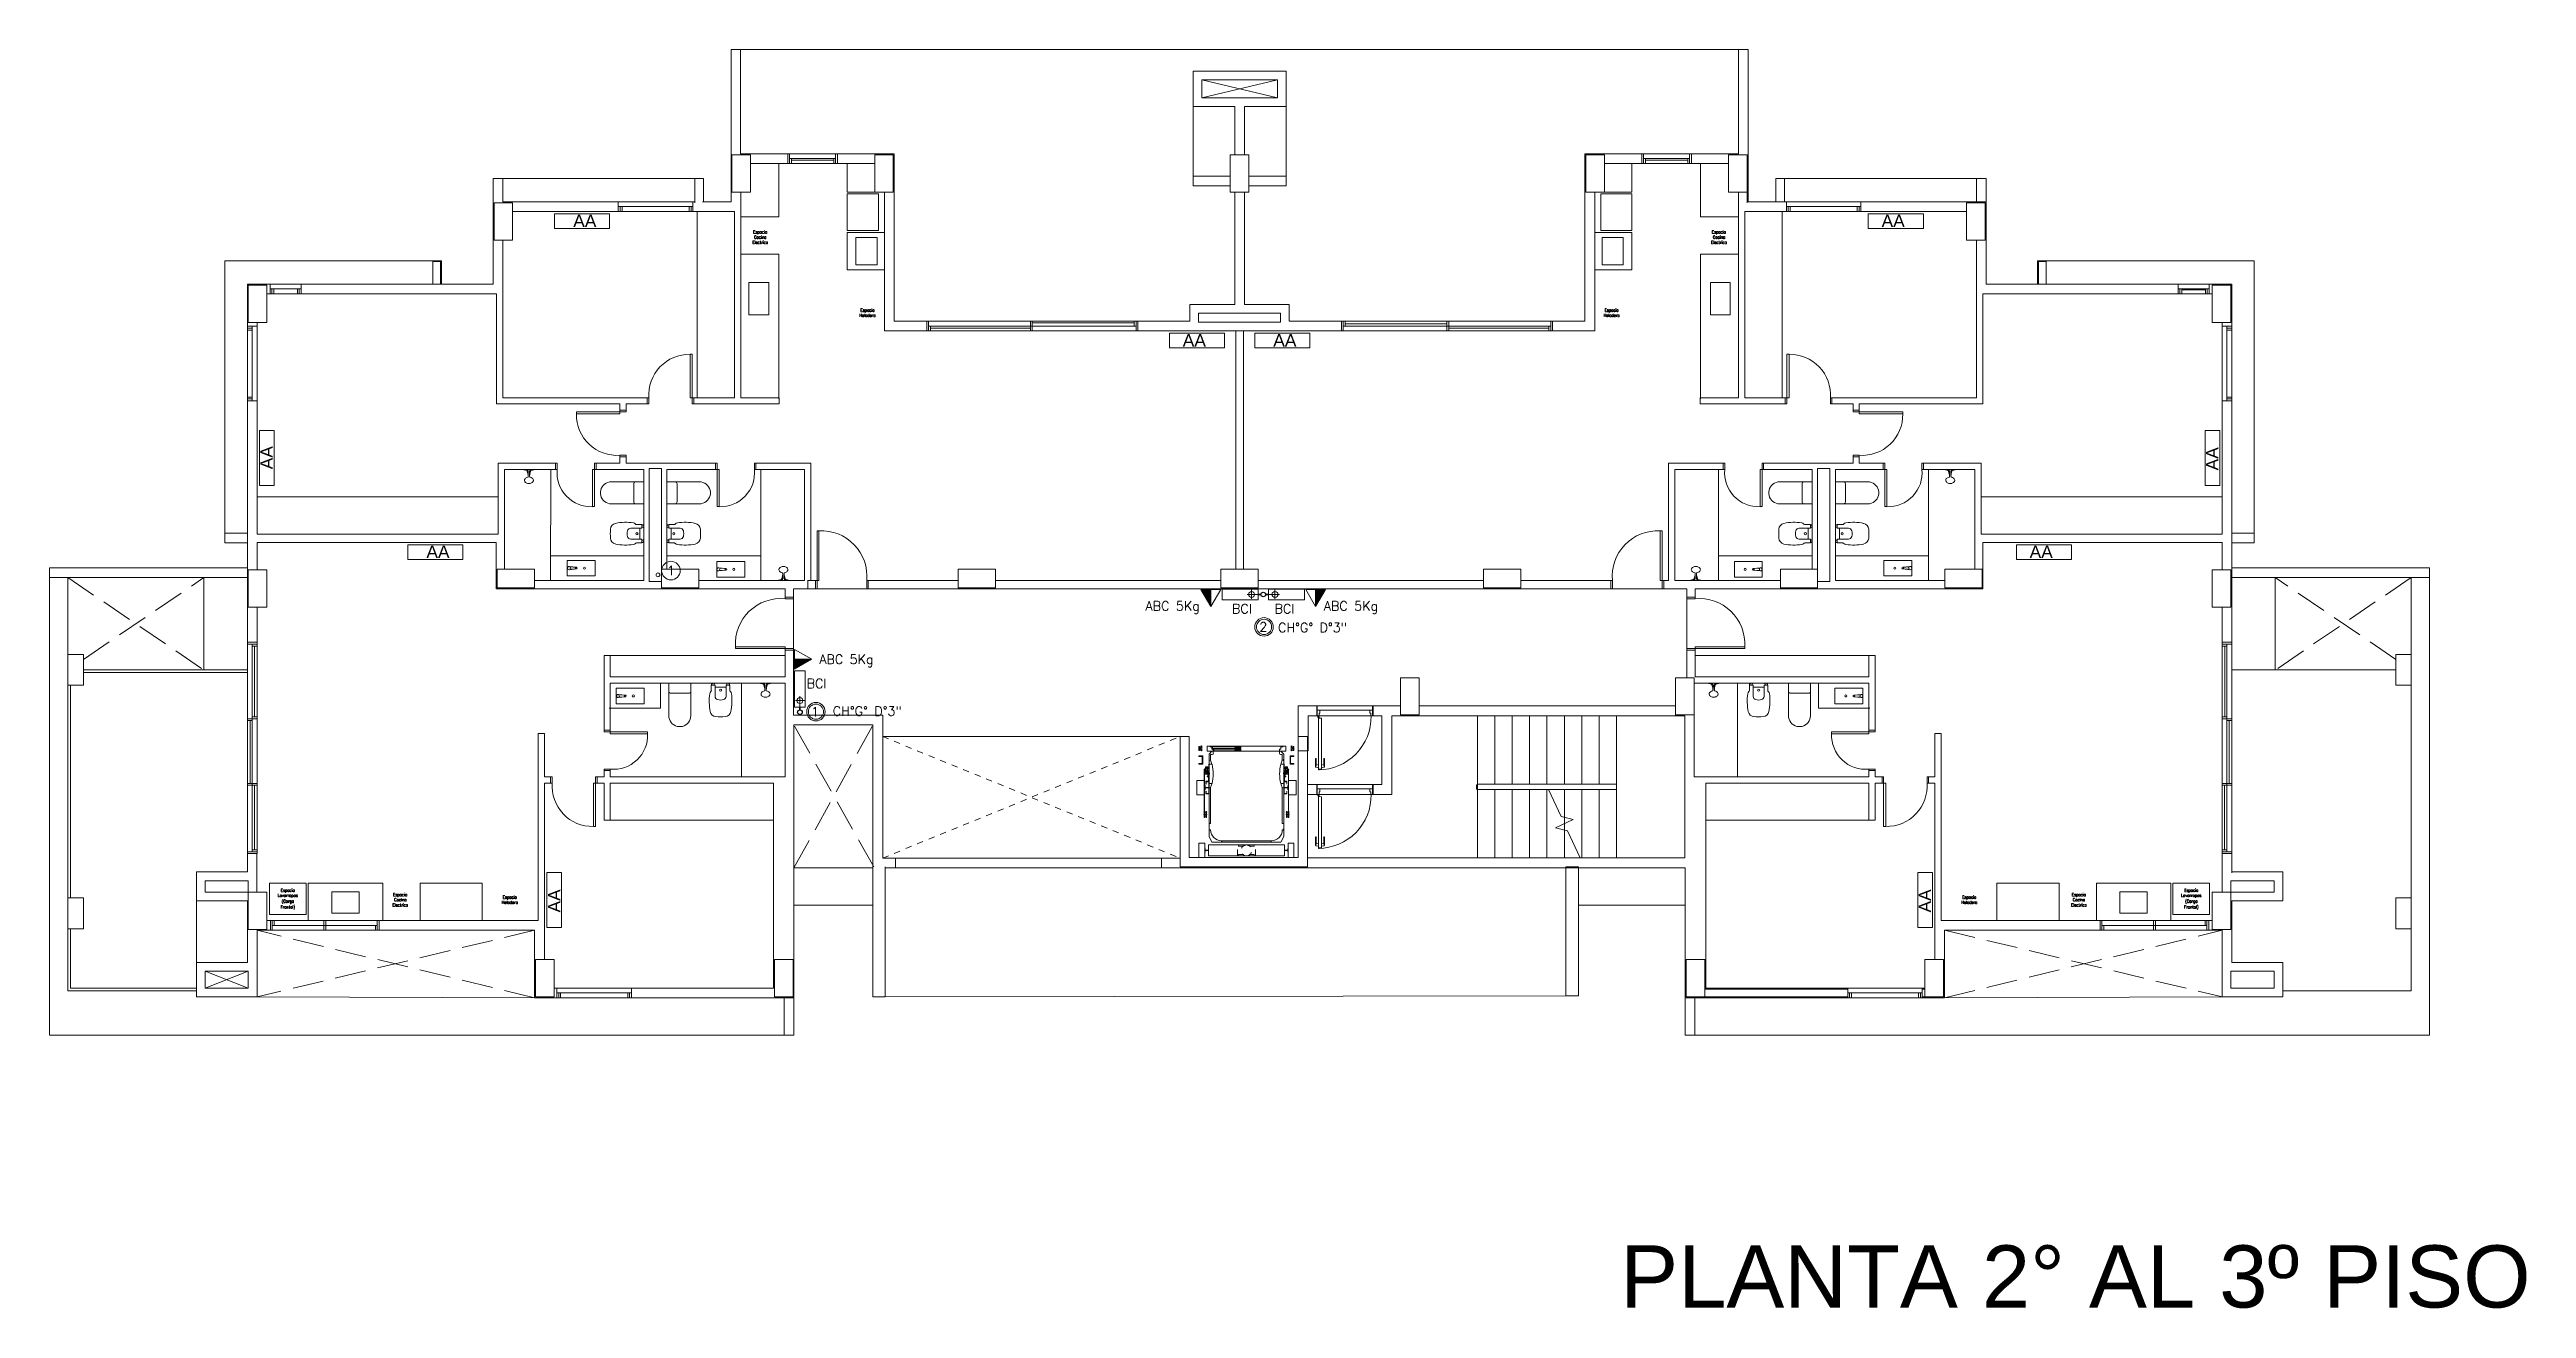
# Model space of a CAD drawing. Header units: millimetres. Extents: x 917 to 1168, y -421 to -23.
# Drawn here: x 996.27 to 1036.14, y -271.43 to -251.17 of the extents above; entities that cross this region are included whole.
import ezdxf
from ezdxf.enums import TextEntityAlignment as Align

# ---------------------------------------------------------------- set-up
doc = ezdxf.new("R2010")
doc.units = ezdxf.units.MM
doc.header["$LTSCALE"] = 0.1
for name, pattern in [('ACAD_ISO02W100', [15, 12, -3]), ('CENTER', [2.25, 1, -0.1, 0.05, -0.1, 1]), ('CONTINUA', [0]), ('DASHED', [0.7, 0.5, -0.2]), ('HIDDEN', [0.375, 0.25, -0.125]), ('HIDDEN2', [0.1875, 0.125, -0.0625]), ('Overhead', [0.003969, 0.002381, -0.001587])]:
    doc.linetypes.add(name, pattern=pattern)
doc.layers.get('0').update_dxf_attribs({"lineweight": 5})
for name, color, linetype, lineweight in [('00-Agua Fria', 5, 'ACAD_ISO02W100', 20), ('00-Texto AF', 7, 'Continuous', 18), ('00_Incendio_Bocas Incendio', 1, 'Continuous', 30), ('00_Incendio_Cañeria', 1, 'Continuous', 30), ('00_Incendio_Matafuego', 1, 'Continuous', 20), ('00_Incendio_Montantes', 1, 'Continuous', 30), ('00_Incendio_Numeracion Montantes', 1, 'Continuous', 30), ('00_Incendio_Textos', 7, 'Continuous', 13), ('A-DETL', 7, 'Continuous', 5), ('A-DETL-GENF', 7, 'Continuous', 5), ('A-DOOR-FRAM', 7, 'Continuous', 5), ('Arq-Equipamiento', 250, 'Continuous', 5), ('MUEBLES', 250, 'Continuous', 5), ('P-SANR-FIXT', 7, 'Continuous', 5)]:
    doc.layers.add(name, color=color, linetype=linetype, lineweight=lineweight)
doc.styles.add('Instal Sanit', font='techb___.ttf', dxfattribs={"height": 0.15})
doc.styles.add('Romans', font='romans.shx')
doc.styles.add('Romans 1.50', font='romans.shx', dxfattribs={"width": 0.8, "height": 0.15})
doc.styles.get("Standard").update_dxf_attribs({"font": 'arial.ttf'})

# ---------------------------------------------------------------- blocks, each defined once
blk = doc.blocks.new('g')
blk.add_lwpolyline([(0.6, 0.2), (0.1, 0.2, -0.198945), (0, 0.3, -0.198878), (-0.1, 0.4), (-0.1, 1.2, 0.414208), (-0.3, 1.5, 0.414219), (-0.5, 1.2, -0.000005), (-0.5, -1.3, 0.000002), (-0.5, -1.3, 0.999999), (-0.1, -1.3), (-0.1, -0.4, -0.198907), (0, -0.3, -0.198919), (0.1, -0.2), (0.6, -0.2)], format="xyb")
blk = doc.blocks.new('Shower-Valve_Trim-KOHLER-Alteo-K-TS45106 - 2_5 GPM_ 2BZ-Oil-Rubed Nickel-V9-2-TORRE-ARQ- PB _-2_14_')
at = {"color": 8}
for p, q in [((4.331, 6.357), (4.342, 6.4)), ((4.342, 6.4), (4.352, 6.443)), ((4.352, 6.443), (4.355, 6.441)), ((4.367, 6.379), (4.352, 6.381)), ((4.36, 6.413), (4.374, 6.407)), ((4.361, 6.48), (4.366, 6.476)), ((4.369, 6.383), (4.368, 6.38)), ((4.448, 6.364), (4.369, 6.383)), ((4.374, 6.406), (4.374, 6.403)), ((4.374, 6.403), (4.453, 6.384)), ((4.377, 6.419), (4.418, 6.397)), ((4.419, 6.395), (4.419, 6.397)), ((4.458, 6.385), (4.466, 6.383)), ((4.329, 6.322), (4.322, 6.321)), ((4.335, 6.358), (4.331, 6.357)), ((4.411, 6.367), (4.364, 6.367)), ((4.412, 6.368), (4.413, 6.369)), ((4.46, 6.358), (4.452, 6.36))]:
    blk.add_line(p, q, dxfattribs=at)
for centre, radius, start, end in [((4.352, 6.378), 0.00308, 84.7991, 151.631), ((4.353, 6.439), 0.00318, 6.8967, 54.9998), ((4.134, 6.412), 0.224, 0.8715, 6.8967), ((4.361, 6.416), 0.00308, 180.8715, 247.7034), ((4.363, 6.472), 0.00488, 3.2512, 51.8578), ((4.367, 6.38), 0.000995, 264.7991, 346.2512), ((3.627, 6.43), 0.742, 359.9319, 3.2512), ((4.384, 6.429), 0.0149, 179.9319, 192.5706), ((4.377, 6.427), 0.00706, 192.5706, 234.9792), ((4.372, 6.421), 0.000695, 336.2295, 54.9792), ((4.373, 6.421), 0.000526, 158.321, 264.5285), ((4.372, 6.41), 0.00985, 62.7062, 84.5285), ((4.373, 6.406), 0.000995, 346.2512, 67.7034), ((4.418, 6.397), 0.000762, 331.7133, 62.4005), ((4.42, 6.396), 0.000513, 69.7408, 166.2512), ((4.419, 6.396), 0.000925, 151.7133, 236.5105), ((4.599, 6.699), 0.351, 239.4337, 242.5563), ((4.45, 6.373), 0.0125, 98.9534, 109.0171), ((4.449, 6.384), 0.00187, 52.8594, 98.9534), ((4.423, 6.369), 0.0319, 28.2837, 30.72), ((4.456, 6.378), 0.00706, 76.2512, 123.3154), ((4.55, 6.35), 0.0905, 131.0901, 158.8739), ((4.522, 6.383), 0.0469, 98.1403, 131.0901), ((4.521, 6.39), 0.0399, 63.1746, 98.1403), ((4.52, 6.389), 0.0408, 36.2602, 63.1746), ((4.501, 6.375), 0.0652, 13.9127, 36.2602), ((4.48, 6.369), 0.0869, 359.2207, 13.9127), ((4.328, 6.327), 0.00488, 280.6447, 329.2512), ((3.694, 6.704), 0.742, 329.2512, 332.5706), ((4.334, 6.361), 0.00318, 277.5027, 325.6058), ((4.152, 6.485), 0.224, 325.6058, 331.631), ((4.366, 6.355), 0.0149, 139.9319, 152.5706), ((4.36, 6.36), 0.00706, 97.5233, 139.9319), ((4.359, 6.368), 0.000695, 277.5233, 356.273), ((4.36, 6.368), 0.000526, 67.974, 174.1815), ((4.364, 6.377), 0.00985, 247.974, 269.7963), ((4.411, 6.368), 0.000762, 270.102, 0.7892), ((4.413, 6.368), 0.000925, 95.992, 180.7892), ((4.413, 6.368), 0.000513, 166.2512, 262.7617), ((4.431, 6.016), 0.351, 89.9462, 93.0688), ((4.451, 6.374), 0.0125, 223.4853, 233.5491), ((4.444, 6.365), 0.00187, 233.5491, 279.6431), ((4.454, 6.367), 0.00706, 209.187, 256.2512), ((4.55, 6.348), 0.0905, 173.6286, 201.4124), ((4.509, 6.332), 0.0469, 201.4124, 234.3622), ((4.505, 6.327), 0.0399, 234.3622, 269.3279), ((4.505, 6.328), 0.0408, 269.3279, 296.2423), ((4.495, 6.35), 0.0652, 296.2423, 318.5898), ((4.478, 6.364), 0.0869, 318.5898, 333.2817), ((4.467, 6.37), 0.0998, 333.2817, 346.2512), ((4.467, 6.37), 0.0998, 346.2512, 359.2207)]:
    blk.add_arc(centre, radius, start, end, dxfattribs=at)
blk = doc.blocks.new('Sanitary_Toilets_Ceramica-Catalano_Zero-70-One-Piece-Close-Coupled-Syphonic - Default-V1-2-TORRE-ARQ- PB _-2_14_')
at = {"layer": 'A-DETL-GENF', "color": 8}
for p, q in [((0.044, 0.177), (0.001, 0.177)), ((0.089, 0.177), (0.044, 0.177)), ((0.133, 0.177), (0.089, 0.177)), ((0.133, 0.177), (0.142, 0.176)), ((0.524, 0.177), (0.133, 0.177)), ((0.142, 0.176), (0.133, 0.177)), ((0.142, 0.176), (0.151, 0.171)), ((0.151, 0.171), (0.142, 0.176)), ((0.151, 0.171), (0.157, 0.165)), ((0.157, 0.165), (0.151, 0.171)), ((0.157, 0.165), (0.162, 0.156)), ((0.162, 0.156), (0.157, 0.165)), ((0.162, 0.156), (0.163, 0.147)), ((0.163, 0.147), (0.162, 0.156)), ((0.163, 0.147), (0.163, -0.147)), ((0.163, 0.098), (0.163, 0.147)), ((0.163, 0.049), (0.163, 0.098)), ((0.163, 0), (0.163, 0.049)), ((0.553, 0.175), (0.524, 0.177)), ((0.581, 0.167), (0.553, 0.175)), ((0.608, 0.156), (0.581, 0.167)), ((0.633, 0.14), (0.608, 0.156)), ((0.654, 0.12), (0.633, 0.14)), ((0.672, 0.097), (0.654, 0.12)), ((0.686, 0.071), (0.672, 0.097)), ((0.696, 0.043), (0.686, 0.071)), ((0.7, 0.015), (0.696, 0.043)), ((0.7, -0.015), (0.7, 0.015)), ((0.001, -0.177), (0.044, -0.177)), ((0.044, -0.177), (0.089, -0.177)), ((0.089, -0.177), (0.133, -0.177)), ((0.142, -0.176), (0.133, -0.177)), ((0.133, -0.177), (0.142, -0.176)), ((0.133, -0.177), (0.524, -0.177)), ((0.151, -0.171), (0.142, -0.176)), ((0.142, -0.176), (0.151, -0.171)), ((0.157, -0.165), (0.151, -0.171)), ((0.151, -0.171), (0.157, -0.165)), ((0.162, -0.156), (0.157, -0.165)), ((0.157, -0.165), (0.162, -0.156)), ((0.163, -0.147), (0.162, -0.156)), ((0.162, -0.156), (0.163, -0.147)), ((0.163, -0.049), (0.163, 0)), ((0.163, -0.098), (0.163, -0.049)), ((0.163, -0.147), (0.163, -0.098)), ((0.524, -0.177), (0.553, -0.175)), ((0.553, -0.175), (0.581, -0.167)), ((0.581, -0.167), (0.608, -0.156)), ((0.608, -0.156), (0.633, -0.14)), ((0.633, -0.14), (0.654, -0.12)), ((0.654, -0.12), (0.672, -0.097)), ((0.672, -0.097), (0.686, -0.071)), ((0.686, -0.071), (0.696, -0.043)), ((0.696, -0.043), (0.7, -0.015))]:
    blk.add_line(p, q, dxfattribs=at)
blk = doc.blocks.new('Vitreous china bidet _ Debba _ Roca _ 355994xx0 - White - Debba- Roca-2705266-2-TORRE-ARQ- PB _-2_14_')
at = {"layer": 'P-SANR-FIXT', "color": 8}
for p, q in [((-0.024, 0.169), (-0.024, 0.08)), ((-0.024, 0.08), (-0.019, 0.08)), ((-0.019, 0.08), (-0.019, 0.06)), ((-0.019, 0.08), (0.022, 0.08)), ((-0.019, 0.06), (-0.006, 0.06)), ((-0.006, 0.06), (-0.006, 0.051)), ((0.022, 0.08), (0.036, 0.08)), ((0.022, 0.06), (0.022, 0.08)), ((0.026, 0.06), (0.022, 0.06)), ((0.026, 0.051), (0.026, 0.06)), ((0.036, 0.08), (0.036, 0.262)), ((0.036, 0.116), (0.214, 0.116)), ((0.214, 0.262), (0.214, 0.08)), ((0.214, 0.08), (0.228, 0.08)), ((0.224, 0.06), (0.228, 0.06)), ((0.224, 0.051), (0.224, 0.06)), ((0.228, 0.08), (0.269, 0.08)), ((0.228, 0.06), (0.228, 0.08)), ((0.256, 0.051), (0.256, 0.06)), ((0.256, 0.06), (0.269, 0.06)), ((0.269, 0.06), (0.269, 0.08)), ((0.269, 0.08), (0.274, 0.08)), ((0.274, 0.08), (0.274, 0.169))]:
    blk.add_line(p, q, dxfattribs=at)
for centre, radius, start, end in [((0.809, 0.337), 0.867, 168.7556, 187.8739), ((0.058, 0.487), 0.101, 93.8692, 168.7556), ((0.125, -0.511), 1.101, 86.1308, 93.8692), ((0.192, 0.487), 0.101, 11.2444, 86.1308), ((-0.559, 0.337), 0.867, 352.1261, 11.2444), ((0.009, 0.227), 0.0594, 187.8739, 225.1331), ((-0.041, 0.169), 0.0175, 0, 63.7001), ((0.1, 0.253), 0.0649, 110.1691, 171.8309), ((0.129, 0.135), 0.186, 91.3288, 106.151), ((0.125, 0.161), 0.0175, 0, 180), ((0.125, 0.161), 0.0175, 180, 0), ((0.121, 0.135), 0.186, 73.849, 88.6712), ((0.15, 0.253), 0.0649, 8.1691, 69.8309), ((0.29, 0.169), 0.0167, 126.2715, 179.7285), ((0.241, 0.227), 0.0594, 311.2548, 352.1261)]:
    blk.add_arc(centre, radius, start, end, dxfattribs=at)
blk = doc.blocks.new('Bacha 45x25cm')
at = {"layer": 'MUEBLES', "color": 8}
for p, q in [((0.112, 0.146), (0.099, 0.028)), ((0.106, 0.062), (0.113, 0.127)), ((0.137, 0.126), (0.144, 0.062)), ((0.138, 0.146), (0.151, 0.028))]:
    blk.add_line(p, q, dxfattribs=at)
blk.add_lwpolyline([(0, 0.45), (0.25, 0.45), (0.25, 0), (0, 0)], close=True, dxfattribs=at)
blk.add_circle((0.125, 0.275), 0.0166, dxfattribs=at)
for centre, radius, start, end in [((0.125, 0.028), 0.0256, 168.1721, 11.8279), ((0.125, 0.062), 0.0188, 167.2829, 12.8468), ((0.125, 0.146), 0.0134, 0, 180), ((0.125, 0.126), 0.0117, 360, 173.6414)]:
    blk.add_arc(centre, radius, start, end, dxfattribs=at)
blk = doc.blocks.new('Shower-Valve_Trim-KOHLER-Alteo-K-TS45106 - 2_5 GPM_ 2BZ-Oil-Rubed Nickel-V13-2-TORRE-ARQ- PB _-2_14_')
at = {"layer": 'P-SANR-FIXT'}
for p, q in [((1.475, -12.251), (1.467, -12.249)), ((1.473, -12.225), (1.481, -12.227)), ((1.56, -12.27), (1.481, -12.25)), ((1.486, -12.23), (1.564, -12.25)), ((1.514, -12.262), (1.514, -12.263)), ((1.556, -12.286), (1.515, -12.264)), ((1.521, -12.234), (1.521, -12.236)), ((1.522, -12.234), (1.569, -12.234)), ((1.559, -12.273), (1.56, -12.27)), ((1.573, -12.28), (1.559, -12.274)), ((1.564, -12.25), (1.565, -12.247)), ((1.566, -12.246), (1.581, -12.247)), ((1.572, -12.346), (1.567, -12.342)), ((1.581, -12.31), (1.572, -12.346)), ((1.581, -12.31), (1.578, -12.308)), ((1.592, -12.267), (1.581, -12.31)), ((1.602, -12.224), (1.592, -12.267)), ((1.599, -12.224), (1.602, -12.224)), ((1.611, -12.188), (1.602, -12.224)), ((1.604, -12.189), (1.611, -12.188))]:
    blk.add_line(p, q, dxfattribs=at)
for centre, radius, start, end in [((1.466, -12.236), 0.0998, 166.2582, 179.2277), ((1.454, -12.236), 0.0869, 179.2277, 193.9197), ((1.433, -12.241), 0.0652, 193.9197, 216.2672), ((1.466, -12.236), 0.0998, 153.2887, 166.2582), ((1.455, -12.231), 0.0869, 138.5968, 153.2887), ((1.413, -12.256), 0.0408, 216.2672, 243.1815), ((1.439, -12.216), 0.0652, 116.2493, 138.5968), ((1.412, -12.257), 0.0399, 243.1815, 278.1473), ((1.428, -12.194), 0.0408, 89.3349, 116.2493), ((1.411, -12.25), 0.0469, 278.1473, 311.0971), ((1.428, -12.193), 0.0399, 54.3692, 89.3349), ((1.383, -12.217), 0.0905, 311.0971, 338.8809), ((1.424, -12.199), 0.0469, 21.4194, 54.3692), ((1.383, -12.215), 0.0905, 353.6356, 21.4194), ((1.477, -12.245), 0.00706, 256.2582, 303.3224), ((1.479, -12.234), 0.00706, 29.194, 76.2582), ((1.511, -12.236), 0.0319, 208.2907, 210.727), ((1.484, -12.251), 0.00187, 232.8664, 278.9604), ((1.483, -12.24), 0.0125, 278.9604, 289.0241), ((1.489, -12.232), 0.00187, 53.5561, 99.6501), ((1.483, -12.241), 0.0125, 43.4923, 53.5561), ((1.335, -12.566), 0.351, 59.4407, 62.5633), ((1.502, -11.883), 0.351, 269.9532, 273.0757), ((1.513, -12.263), 0.000513, 249.7478, 346.2582), ((1.514, -12.263), 0.000925, 331.7203, 56.5175), ((1.515, -12.264), 0.000762, 151.7203, 242.4075), ((1.52, -12.234), 0.000513, 346.2582, 82.7687), ((1.522, -12.235), 0.000762, 90.109, 180.7962), ((1.521, -12.235), 0.000925, 275.999, 0.7962), ((1.561, -12.277), 0.00985, 242.7132, 264.5355), ((1.56, -12.273), 0.000995, 166.2582, 247.7104), ((1.561, -12.288), 0.000695, 156.2365, 234.9862), ((1.56, -12.287), 0.000526, 338.328, 84.5355), ((1.557, -12.294), 0.00706, 12.5776, 54.9862), ((1.549, -12.296), 0.0149, 359.9389, 12.5776), ((2.306, -12.297), 0.742, 179.9389, 183.2582), ((1.566, -12.247), 0.000995, 84.8061, 166.2582), ((1.57, -12.338), 0.00488, 183.2582, 231.8648), ((1.569, -12.244), 0.00985, 67.981, 89.8033), ((1.573, -12.234), 0.000526, 247.981, 354.1885), ((1.574, -12.235), 0.000695, 97.5303, 176.28), ((1.572, -12.282), 0.00308, 0.8785, 67.7104), ((1.573, -12.227), 0.00706, 277.5303, 319.9389), ((1.799, -12.279), 0.224, 180.8785, 186.9037), ((1.58, -12.306), 0.00318, 186.9037, 235.0068), ((1.567, -12.222), 0.0149, 319.9389, 332.5776), ((2.239, -12.57), 0.742, 149.2582, 152.5776), ((1.581, -12.244), 0.00308, 264.8061, 331.638), ((1.781, -12.352), 0.224, 145.6128, 151.638), ((1.599, -12.227), 0.00318, 97.5097, 145.6128), ((1.605, -12.194), 0.00488, 100.6517, 149.2582)]:
    blk.add_arc(centre, radius, start, end, dxfattribs=at)
blk = doc.blocks.new('Shower-Valve_Trim-KOHLER-Alteo-K-TS45106 - 2_5 GPM_ 2BZ-Oil-Rubed Nickel-V14-2-TORRE-ARQ- PB _-2_14_')
at = {"color": 8}
for p, q in [((1.475, -12.251), (1.467, -12.249)), ((1.473, -12.225), (1.481, -12.227)), ((1.56, -12.27), (1.481, -12.25)), ((1.486, -12.23), (1.564, -12.25)), ((1.514, -12.262), (1.514, -12.263)), ((1.556, -12.286), (1.515, -12.264)), ((1.521, -12.234), (1.521, -12.236)), ((1.522, -12.234), (1.569, -12.234)), ((1.559, -12.273), (1.56, -12.27)), ((1.573, -12.28), (1.559, -12.274)), ((1.564, -12.25), (1.565, -12.247)), ((1.566, -12.246), (1.581, -12.247)), ((1.572, -12.346), (1.567, -12.342)), ((1.581, -12.31), (1.572, -12.346)), ((1.581, -12.31), (1.578, -12.308)), ((1.592, -12.267), (1.581, -12.31)), ((1.602, -12.224), (1.592, -12.267)), ((1.599, -12.224), (1.602, -12.224)), ((1.611, -12.188), (1.602, -12.224)), ((1.604, -12.189), (1.611, -12.188))]:
    blk.add_line(p, q, dxfattribs=at)
for centre, radius, start, end in [((1.466, -12.236), 0.0998, 166.2582, 179.2277), ((1.454, -12.236), 0.0869, 179.2277, 193.9197), ((1.433, -12.241), 0.0652, 193.9197, 216.2672), ((1.466, -12.236), 0.0998, 153.2887, 166.2582), ((1.455, -12.231), 0.0869, 138.5968, 153.2887), ((1.413, -12.256), 0.0408, 216.2672, 243.1815), ((1.439, -12.216), 0.0652, 116.2493, 138.5968), ((1.412, -12.257), 0.0399, 243.1815, 278.1473), ((1.428, -12.194), 0.0408, 89.3349, 116.2493), ((1.411, -12.25), 0.0469, 278.1473, 311.0971), ((1.428, -12.193), 0.0399, 54.3692, 89.3349), ((1.383, -12.217), 0.0905, 311.0971, 338.8809), ((1.424, -12.199), 0.0469, 21.4194, 54.3692), ((1.383, -12.215), 0.0905, 353.6356, 21.4194), ((1.477, -12.245), 0.00706, 256.2582, 303.3224), ((1.479, -12.234), 0.00706, 29.194, 76.2582), ((1.511, -12.236), 0.0319, 208.2907, 210.727), ((1.484, -12.251), 0.00187, 232.8664, 278.9604), ((1.483, -12.24), 0.0125, 278.9604, 289.0241), ((1.489, -12.232), 0.00187, 53.5561, 99.6501), ((1.483, -12.241), 0.0125, 43.4923, 53.5561), ((1.335, -12.566), 0.351, 59.4407, 62.5633), ((1.502, -11.883), 0.351, 269.9532, 273.0757), ((1.513, -12.263), 0.000513, 249.7478, 346.2582), ((1.514, -12.263), 0.000925, 331.7203, 56.5175), ((1.515, -12.264), 0.000762, 151.7203, 242.4075), ((1.52, -12.234), 0.000513, 346.2582, 82.7687), ((1.522, -12.235), 0.000762, 90.109, 180.7962), ((1.521, -12.235), 0.000925, 275.999, 0.7962), ((1.561, -12.277), 0.00985, 242.7132, 264.5355), ((1.56, -12.273), 0.000995, 166.2582, 247.7104), ((1.561, -12.288), 0.000695, 156.2365, 234.9862), ((1.56, -12.287), 0.000526, 338.328, 84.5355), ((1.557, -12.294), 0.00706, 12.5776, 54.9862), ((1.549, -12.296), 0.0149, 359.9389, 12.5776), ((2.306, -12.297), 0.742, 179.9389, 183.2582), ((1.566, -12.247), 0.000995, 84.8061, 166.2582), ((1.57, -12.338), 0.00488, 183.2582, 231.8648), ((1.569, -12.244), 0.00985, 67.981, 89.8033), ((1.573, -12.234), 0.000526, 247.981, 354.1885), ((1.574, -12.235), 0.000695, 97.5303, 176.28), ((1.572, -12.282), 0.00308, 0.8785, 67.7104), ((1.573, -12.227), 0.00706, 277.5303, 319.9389), ((1.799, -12.279), 0.224, 180.8785, 186.9037), ((1.58, -12.306), 0.00318, 186.9037, 235.0068), ((1.567, -12.222), 0.0149, 319.9389, 332.5776), ((2.239, -12.57), 0.742, 149.2582, 152.5776), ((1.581, -12.244), 0.00308, 264.8061, 331.638), ((1.781, -12.352), 0.224, 145.6128, 151.638), ((1.599, -12.227), 0.00318, 97.5097, 145.6128), ((1.605, -12.194), 0.00488, 100.6517, 149.2582)]:
    blk.add_arc(centre, radius, start, end, dxfattribs=at)
blk = doc.blocks.new('Shower-Valve_Trim-KOHLER-Alteo-K-TS45106 - 2_5 GPM_ 2BZ-Oil-Rubed Nickel-684691-2-TORRE-ARQ- PB _-2_14_')
at = {"color": 8}
for p, q in [((6.697, 2.814), (6.707, 2.857)), ((6.7, 2.814), (6.697, 2.814)), ((6.707, 2.857), (6.718, 2.9)), ((6.718, 2.9), (6.721, 2.898)), ((6.733, 2.836), (6.718, 2.837)), ((6.726, 2.87), (6.74, 2.864)), ((6.727, 2.936), (6.732, 2.932)), ((6.777, 2.824), (6.73, 2.824)), ((6.735, 2.84), (6.734, 2.837)), ((6.813, 2.82), (6.735, 2.84)), ((6.74, 2.863), (6.74, 2.86)), ((6.74, 2.86), (6.818, 2.84)), ((6.743, 2.876), (6.784, 2.854)), ((6.778, 2.824), (6.778, 2.826)), ((6.785, 2.852), (6.785, 2.853)), ((6.826, 2.815), (6.818, 2.817)), ((6.824, 2.841), (6.832, 2.839)), ((6.695, 2.779), (6.688, 2.777))]:
    blk.add_line(p, q, dxfattribs=at)
for centre, radius, start, end in [((6.06, 3.16), 0.742, 329.2443, 332.5636), ((6.7, 2.817), 0.00318, 277.4957, 325.5988), ((6.518, 2.942), 0.224, 325.5988, 331.624), ((6.718, 2.834), 0.00308, 84.7921, 151.624), ((6.732, 2.812), 0.0149, 139.9249, 152.5636), ((6.719, 2.895), 0.00318, 6.8897, 54.9928), ((6.726, 2.817), 0.00706, 97.5163, 139.9249), ((6.5, 2.869), 0.224, 0.8645, 6.8897), ((6.727, 2.872), 0.00308, 180.8645, 247.6964), ((6.725, 2.824), 0.000695, 277.5163, 356.266), ((6.73, 2.834), 0.00985, 247.967, 269.7893), ((6.726, 2.824), 0.000526, 67.967, 174.1745), ((6.729, 2.928), 0.00488, 3.2443, 51.8508), ((6.733, 2.837), 0.000995, 264.7921, 346.2443), ((5.993, 2.887), 0.742, 359.9249, 3.2443), ((6.75, 2.886), 0.0149, 179.9249, 192.5636), ((6.742, 2.884), 0.00706, 192.5636, 234.9722), ((6.738, 2.878), 0.000695, 336.2225, 54.9722), ((6.739, 2.877), 0.000526, 158.314, 264.5215), ((6.738, 2.867), 0.00985, 62.6992, 84.5215), ((6.739, 2.863), 0.000995, 346.2443, 67.6964), ((6.777, 2.825), 0.000762, 270.095, 0.7822), ((6.779, 2.825), 0.000925, 95.985, 180.7822), ((6.779, 2.824), 0.000513, 166.2443, 262.7547), ((6.797, 2.473), 0.351, 89.9392, 93.0618), ((6.784, 2.853), 0.000762, 331.7063, 62.3935), ((6.785, 2.853), 0.000925, 151.7063, 236.5035), ((6.786, 2.853), 0.000513, 69.7338, 166.2443), ((6.964, 3.156), 0.351, 239.4267, 242.5493), ((6.816, 2.83), 0.0125, 223.4783, 233.5421), ((6.81, 2.822), 0.00187, 233.5421, 279.6361), ((6.816, 2.83), 0.0125, 98.9464, 109.0102), ((6.82, 2.824), 0.00706, 209.1801, 256.2443), ((6.815, 2.841), 0.00187, 52.8524, 98.9464), ((6.788, 2.826), 0.0319, 28.2767, 30.713), ((6.822, 2.834), 0.00706, 76.2443, 123.3084), ((6.916, 2.805), 0.0905, 173.6216, 201.4054), ((6.916, 2.807), 0.0905, 131.0831, 158.8669), ((6.888, 2.84), 0.0469, 98.1333, 131.0831), ((6.887, 2.847), 0.0399, 63.1676, 98.1333), ((6.886, 2.846), 0.0408, 36.2532, 63.1676), ((6.867, 2.831), 0.0652, 13.9057, 36.2532), ((6.833, 2.826), 0.0998, 333.2748, 346.2443), ((6.833, 2.826), 0.0998, 346.2443, 359.2137), ((6.845, 2.826), 0.0869, 359.2137, 13.9057), ((6.694, 2.783), 0.00488, 280.6377, 329.2443), ((6.875, 2.789), 0.0469, 201.4054, 234.3552), ((6.871, 2.783), 0.0399, 234.3552, 269.3209), ((6.871, 2.784), 0.0408, 269.3209, 296.2353), ((6.86, 2.806), 0.0652, 296.2353, 318.5828), ((6.844, 2.82), 0.0869, 318.5828, 333.2748)]:
    blk.add_arc(centre, radius, start, end, dxfattribs=at)
blk = doc.blocks.new('2-2P F')
at = {"color": 8, "lineweight": 18}
for p, q in [((744.734, -281.808), (744.579, -281.808)), ((744.579, -281.808), (744.579, -284.257)), ((744.734, -283.485), (744.734, -281.808)), ((744.734, -281.808), (760.799, -281.808)), ((760.954, -281.808), (760.799, -281.808)), ((760.799, -281.808), (760.799, -283.485)), ((760.954, -284.257), (760.954, -281.808)), ((752.017, -282.157), (752.017, -282.724)), ((753.515, -282.157), (752.017, -282.157)), ((752.157, -282.584), (752.157, -282.297)), ((752.157, -282.297), (753.375, -282.297)), ((752.157, -282.297), (753.375, -282.584)), ((753.375, -282.297), (752.157, -282.584)), ((753.375, -282.297), (753.375, -282.584)), ((753.515, -282.724), (753.515, -282.157)), ((753.375, -282.584), (752.157, -282.584)), ((752.017, -282.724), (752.689, -282.724)), ((752.017, -283.845), (752.017, -282.724)), ((752.689, -282.724), (752.689, -283.5)), ((752.844, -283.5), (752.844, -282.724)), ((752.844, -282.724), (753.515, -282.724)), ((753.515, -282.724), (753.515, -283.845)), ((745.493, -283.485), (744.734, -283.485)), ((745.493, -283.487), (745.493, -283.485)), ((745.493, -283.485), (746.293, -283.485)), ((745.493, -283.639), (745.493, -283.487)), ((745.493, -283.487), (745.523, -283.487)), ((745.523, -283.487), (745.523, -283.639)), ((746.263, -283.639), (746.263, -283.487)), ((746.263, -283.487), (746.293, -283.487)), ((747.207, -283.485), (746.293, -283.485)), ((746.293, -283.485), (746.293, -283.487)), ((746.293, -283.487), (746.293, -283.639)), ((747.207, -286.179), (747.207, -283.485)), ((758.326, -283.485), (758.326, -286.179)), ((759.24, -283.485), (758.326, -283.485)), ((759.24, -283.487), (759.24, -283.485)), ((759.24, -283.485), (760.04, -283.485)), ((759.27, -283.487), (759.24, -283.487)), ((759.24, -283.487), (759.24, -283.639)), ((759.27, -283.639), (759.27, -283.487)), ((760.04, -283.487), (760.01, -283.487)), ((760.01, -283.487), (760.01, -283.639)), ((760.799, -283.485), (760.04, -283.485)), ((760.04, -283.485), (760.04, -283.487)), ((760.04, -283.639), (760.04, -283.487)), ((740.75, -283.88), (740.75, -285.582)), ((740.905, -283.88), (740.75, -283.88)), ((740.905, -284.257), (740.905, -283.88)), ((743.981, -283.88), (740.905, -283.88)), ((744.136, -283.88), (743.981, -283.88)), ((743.996, -283.88), (743.996, -284.272)), ((744.136, -284.257), (744.136, -283.88)), ((744.719, -283.5), (744.594, -283.5)), ((744.594, -283.5), (744.594, -283.641)), ((744.594, -283.641), (744.594, -284.1)), ((744.594, -284.1), (744.594, -283.641)), ((744.894, -283.5), (744.719, -283.5)), ((744.719, -283.5), (744.894, -283.5)), ((744.894, -283.625), (744.894, -283.5)), ((744.894, -283.5), (744.894, -283.641)), ((744.894, -283.626), (744.894, -283.625)), ((744.894, -283.639), (744.894, -283.626)), ((744.894, -283.64), (744.894, -283.639)), ((744.894, -283.641), (744.894, -283.64)), ((744.894, -284.1), (744.894, -283.641)), ((744.894, -283.641), (745.493, -283.641)), ((745.347, -283.641), (745.347, -284.5)), ((745.493, -283.641), (745.493, -283.639)), ((745.523, -283.639), (745.493, -283.639)), ((746.293, -283.641), (745.493, -283.641)), ((745.523, -283.639), (745.523, -283.563)), ((745.523, -283.563), (745.553, -283.563)), ((745.553, -283.639), (745.523, -283.639)), ((745.553, -283.563), (745.553, -283.639)), ((746.233, -283.563), (745.553, -283.563)), ((745.553, -283.587), (745.553, -283.577)), ((746.233, -283.587), (745.553, -283.587)), ((745.553, -283.639), (746.233, -283.639)), ((746.233, -283.639), (746.233, -283.563)), ((746.233, -283.563), (746.263, -283.563)), ((746.233, -283.577), (746.233, -283.587)), ((746.263, -283.639), (746.233, -283.639)), ((746.263, -283.563), (746.263, -283.639)), ((746.293, -283.639), (746.263, -283.639)), ((746.293, -283.639), (746.293, -283.641)), ((746.293, -283.641), (746.892, -283.641)), ((746.451, -284.1), (746.451, -283.641)), ((747.051, -283.5), (746.892, -283.5)), ((746.892, -283.5), (746.892, -283.625)), ((746.892, -283.5), (747.051, -283.5)), ((746.892, -283.641), (746.892, -283.5)), ((746.892, -283.625), (746.892, -283.626)), ((746.892, -283.626), (746.892, -283.639)), ((746.892, -283.639), (746.892, -283.64)), ((746.892, -283.64), (746.892, -283.641)), ((746.892, -283.641), (746.892, -284.1)), ((747.192, -283.5), (747.051, -283.5)), ((747.192, -284.1), (747.192, -283.5)), ((747.192, -283.5), (747.192, -284.1)), ((752.616, -283.845), (752.017, -283.845)), ((752.017, -283.845), (752.017, -284)), ((752.689, -283.5), (752.616, -283.5)), ((752.616, -283.5), (752.616, -283.845)), ((752.616, -283.845), (752.616, -283.86)), ((752.616, -284), (752.616, -283.845)), ((752.616, -283.86), (752.616, -283.985)), ((752.704, -283.5), (752.689, -283.5)), ((752.689, -283.5), (752.844, -283.5)), ((752.829, -283.5), (752.704, -283.5)), ((752.844, -283.5), (752.829, -283.5)), ((752.916, -283.5), (752.844, -283.5)), ((752.916, -283.845), (752.916, -283.5)), ((752.916, -283.86), (752.916, -283.845)), ((753.515, -283.845), (752.916, -283.845)), ((752.916, -283.845), (752.916, -284)), ((752.916, -283.985), (752.916, -283.86)), ((753.515, -284), (753.515, -283.845)), ((758.482, -283.5), (758.341, -283.5)), ((758.341, -283.5), (758.341, -284.1)), ((758.641, -283.5), (758.482, -283.5)), ((758.641, -283.625), (758.641, -283.5)), ((758.641, -283.5), (758.641, -283.641)), ((758.641, -283.626), (758.641, -283.625)), ((758.641, -283.639), (758.641, -283.626)), ((758.641, -283.64), (758.641, -283.639)), ((758.641, -283.641), (758.641, -283.64)), ((758.641, -284.1), (758.641, -283.641)), ((758.641, -283.641), (759.24, -283.641)), ((759.082, -284.1), (759.082, -283.641)), ((759.24, -283.641), (759.24, -283.639)), ((759.24, -283.639), (759.27, -283.639)), ((760.04, -283.641), (759.24, -283.641)), ((759.3, -283.563), (759.27, -283.563)), ((759.27, -283.563), (759.27, -283.639)), ((759.27, -283.639), (759.3, -283.639)), ((759.3, -283.639), (759.3, -283.563)), ((759.3, -283.563), (759.98, -283.563)), ((759.3, -283.577), (759.3, -283.587)), ((759.3, -283.587), (759.98, -283.587)), ((759.98, -283.639), (759.3, -283.639)), ((760.01, -283.563), (759.98, -283.563)), ((759.98, -283.563), (759.98, -283.639)), ((759.98, -283.587), (759.98, -283.577)), ((759.98, -283.639), (760.01, -283.639)), ((760.01, -283.639), (760.01, -283.563)), ((760.01, -283.639), (760.04, -283.639)), ((760.04, -283.639), (760.04, -283.641)), ((760.04, -283.641), (760.639, -283.641)), ((760.185, -283.641), (760.185, -284.5)), ((760.814, -283.5), (760.639, -283.5)), ((760.639, -283.5), (760.639, -283.625)), ((760.639, -283.641), (760.639, -283.5)), ((760.639, -283.625), (760.639, -283.626)), ((760.639, -283.626), (760.639, -283.639)), ((760.639, -283.639), (760.639, -283.64)), ((760.639, -283.64), (760.639, -283.641)), ((760.639, -283.641), (760.639, -284.1)), ((760.939, -283.5), (760.814, -283.5)), ((760.939, -283.641), (760.939, -283.5)), ((760.939, -284.1), (760.939, -283.641)), ((760.939, -283.641), (760.939, -284.272)), ((761.396, -284.257), (761.396, -283.88)), ((761.396, -283.88), (761.551, -283.88)), ((761.536, -283.88), (761.536, -284.257)), ((761.551, -283.88), (764.628, -283.88)), ((764.628, -284.257), (764.628, -283.88)), ((764.628, -283.88), (764.783, -283.88)), ((764.783, -285.582), (764.783, -283.88)), ((740.765, -284.274), (740.764, -284.274)), ((740.764, -284.274), (740.764, -284.874)), ((740.764, -284.274), (740.765, -284.274)), ((740.764, -284.874), (740.764, -284.274)), ((740.89, -284.274), (740.765, -284.274)), ((740.89, -284.274), (740.89, -284.272)), ((741.064, -284.274), (740.89, -284.274)), ((740.89, -284.274), (741.064, -284.274)), ((742.765, -284.257), (740.905, -284.257)), ((741.064, -284.397), (741.064, -284.274)), ((741.064, -284.274), (741.064, -284.413)), ((742.765, -284.335), (742.765, -284.257)), ((742.765, -284.257), (743.965, -284.257)), ((743.996, -284.257), (743.965, -284.257)), ((743.965, -284.257), (743.965, -284.335)), ((744.579, -284.257), (744.121, -284.257)), ((744.594, -284.1), (744.719, -284.1)), ((744.735, -284.1), (744.594, -284.1)), ((744.719, -284.1), (744.72, -284.1)), ((744.72, -284.1), (744.732, -284.1)), ((744.732, -284.1), (744.733, -284.1)), ((744.733, -284.1), (744.735, -284.1)), ((744.735, -284.1), (744.894, -284.1)), ((744.735, -287.41), (744.735, -284.1)), ((746.892, -284.1), (746.451, -284.1)), ((746.892, -284.1), (747.051, -284.1)), ((747.051, -284.1), (747.052, -284.1)), ((747.051, -284.1), (747.051, -286.335)), ((747.192, -284.1), (747.051, -284.1)), ((747.052, -284.1), (747.053, -284.1)), ((747.053, -284.1), (747.066, -284.1)), ((747.066, -284.1), (747.067, -284.1)), ((747.067, -284.1), (747.192, -284.1)), ((752.017, -284), (752.616, -284)), ((752.616, -283.985), (752.616, -284)), ((752.616, -284), (752.616, -284.1)), ((752.616, -284.1), (752.689, -284.1)), ((752.689, -284.1), (752.704, -284.1)), ((752.689, -284.1), (752.689, -285.909)), ((752.844, -284.1), (752.689, -284.1)), ((752.704, -284.1), (752.829, -284.1)), ((752.829, -284.1), (752.844, -284.1)), ((752.844, -284.1), (752.916, -284.1)), ((752.844, -285.909), (752.844, -284.1)), ((752.916, -284), (752.916, -283.985)), ((752.916, -284.1), (752.916, -284)), ((752.916, -284), (753.515, -284)), ((758.341, -284.1), (758.466, -284.1)), ((758.482, -284.1), (758.341, -284.1)), ((758.466, -284.1), (758.467, -284.1)), ((758.467, -284.1), (758.479, -284.1)), ((758.479, -284.1), (758.48, -284.1)), ((758.48, -284.1), (758.482, -284.1)), ((758.482, -284.1), (758.641, -284.1)), ((758.482, -286.335), (758.482, -284.1)), ((758.641, -284.1), (759.082, -284.1)), ((760.639, -284.1), (760.798, -284.1)), ((760.798, -284.1), (760.798, -287.41)), ((760.939, -284.1), (760.798, -284.1)), ((760.814, -284.1), (760.939, -284.1)), ((761.568, -284.257), (760.954, -284.257)), ((761.568, -284.335), (761.568, -284.257)), ((761.568, -284.257), (762.768, -284.257)), ((764.783, -284.257), (762.768, -284.257)), ((762.768, -284.257), (762.768, -284.335)), ((764.643, -284.272), (764.468, -284.272)), ((764.468, -284.272), (764.468, -284.397)), ((764.468, -284.413), (764.468, -284.272)), ((764.768, -284.272), (764.643, -284.272)), ((764.768, -284.872), (764.768, -284.272)), ((741.064, -284.398), (741.064, -284.397)), ((741.064, -284.411), (741.064, -284.398)), ((741.064, -284.412), (741.064, -284.411)), ((741.064, -284.413), (741.064, -284.412)), ((741.064, -284.874), (741.064, -284.413)), ((741.064, -284.413), (742.765, -284.413)), ((742.765, -284.335), (742.795, -284.335)), ((742.765, -284.413), (742.765, -284.335)), ((742.795, -284.413), (742.765, -284.413)), ((742.795, -284.335), (742.825, -284.335)), ((742.795, -284.413), (742.795, -284.335)), ((742.795, -284.335), (742.795, -284.413)), ((742.825, -284.413), (742.795, -284.413)), ((742.825, -284.335), (743.905, -284.335)), ((742.825, -284.351), (742.825, -284.335)), ((742.825, -284.335), (742.825, -284.413)), ((742.825, -284.413), (743.905, -284.413)), ((743.905, -284.335), (743.905, -284.351)), ((743.905, -284.335), (743.935, -284.335)), ((743.905, -284.413), (743.905, -284.335)), ((743.935, -284.413), (743.905, -284.413)), ((743.935, -284.335), (743.935, -284.413)), ((743.935, -284.335), (743.965, -284.335)), ((743.935, -284.413), (743.935, -284.335)), ((743.965, -284.413), (743.935, -284.413)), ((743.965, -284.335), (743.965, -284.413)), ((743.965, -284.413), (744.635, -284.413)), ((744.035, -284.413), (744.035, -287.41)), ((744.635, -284.413), (744.635, -287.41)), ((745.347, -284.5), (744.735, -284.5)), ((760.185, -284.5), (760.797, -284.5)), ((760.898, -287.41), (760.898, -284.413)), ((760.898, -284.413), (761.568, -284.413)), ((761.498, -284.413), (761.498, -287.41)), ((761.598, -284.335), (761.568, -284.335)), ((761.568, -284.335), (761.568, -284.413)), ((761.568, -284.413), (761.598, -284.413)), ((761.628, -284.335), (761.598, -284.335)), ((761.598, -284.335), (761.598, -284.413)), ((761.598, -284.413), (761.598, -284.335)), ((761.598, -284.413), (761.628, -284.413)), ((762.708, -284.335), (761.628, -284.335)), ((761.628, -284.335), (761.628, -284.351)), ((761.628, -284.413), (761.628, -284.335)), ((762.708, -284.413), (761.628, -284.413)), ((762.708, -284.351), (762.708, -284.335)), ((762.738, -284.335), (762.708, -284.335)), ((762.708, -284.335), (762.708, -284.413)), ((762.708, -284.413), (762.738, -284.413)), ((762.738, -284.413), (762.738, -284.335)), ((762.768, -284.335), (762.738, -284.335)), ((762.738, -284.335), (762.738, -284.413)), ((762.738, -284.413), (762.768, -284.413)), ((762.768, -284.413), (762.768, -284.335)), ((762.768, -284.413), (764.468, -284.413)), ((764.468, -284.397), (764.468, -284.398)), ((764.468, -284.398), (764.468, -284.411)), ((764.468, -284.411), (764.468, -284.412)), ((764.468, -284.412), (764.468, -284.413)), ((764.468, -284.413), (764.468, -284.872)), ((740.764, -284.874), (740.765, -284.874)), ((740.765, -284.874), (740.764, -284.874)), ((740.765, -284.874), (740.89, -284.874)), ((740.89, -284.874), (740.765, -284.874)), ((740.89, -284.874), (741.064, -284.874)), ((740.905, -287.41), (740.905, -284.874)), ((746.45, -285.351), (746.451, -284.75)), ((746.451, -284.75), (747.051, -284.75)), ((746.591, -284.831), (746.59, -285.271)), ((746.931, -284.831), (746.591, -284.831)), ((746.93, -285.271), (746.931, -284.831)), ((759.082, -284.75), (758.482, -284.75)), ((758.602, -285.271), (758.602, -284.831)), ((758.602, -284.831), (758.942, -284.831)), ((758.942, -284.831), (758.942, -285.271)), ((759.082, -285.351), (759.082, -284.75)), ((764.468, -284.872), (764.643, -284.872)), ((764.628, -284.872), (764.628, -287.41)), ((764.643, -284.872), (764.768, -284.872)), ((764.768, -284.872), (764.643, -284.872)), ((739.765, -285.205), (736.432, -285.205)), ((736.432, -285.205), (736.432, -289.588)), ((739.92, -285.205), (739.765, -285.205)), ((739.905, -285.22), (739.78, -285.22)), ((739.78, -285.22), (739.78, -285.582)), ((739.905, -285.22), (739.905, -285.582)), ((739.92, -285.582), (739.92, -285.205)), ((744.735, -285.1), (745.347, -285.1)), ((745.347, -285.1), (745.347, -287.427)), ((747.05, -285.352), (746.45, -285.351)), ((746.59, -285.271), (746.93, -285.271)), ((758.482, -285.352), (759.082, -285.351)), ((758.942, -285.271), (758.602, -285.271)), ((760.798, -285.1), (760.185, -285.1)), ((760.185, -285.1), (760.185, -287.427)), ((765.612, -285.582), (765.612, -285.205)), ((765.612, -285.205), (765.767, -285.205)), ((765.627, -285.22), (765.627, -285.582)), ((765.627, -285.22), (765.752, -285.22)), ((765.752, -285.22), (765.752, -285.582)), ((765.767, -285.205), (769.1, -285.205)), ((769.1, -285.205), (769.1, -289.588)), ((736.794, -285.582), (736.794, -286.26)), ((737.159, -285.582), (736.794, -285.582)), ((736.809, -285.599), (736.808, -285.599)), ((736.808, -285.599), (736.808, -286.199)), ((736.808, -286.199), (736.808, -285.599)), ((736.808, -285.599), (736.809, -285.599)), ((736.934, -285.599), (736.809, -285.599)), ((736.934, -285.599), (736.934, -285.597)), ((736.95, -285.599), (736.934, -285.599)), ((736.934, -285.599), (737.108, -285.599)), ((737.108, -285.599), (736.95, -285.599)), ((737.108, -285.722), (737.108, -285.599)), ((737.108, -285.599), (737.108, -285.738)), ((737.108, -285.723), (737.108, -285.722)), ((737.108, -285.735), (737.108, -285.723)), ((737.108, -285.736), (737.108, -285.735)), ((737.108, -285.738), (737.108, -285.736)), ((737.108, -286.199), (737.108, -285.738)), ((737.108, -285.738), (737.159, -285.738)), ((737.159, -285.66), (737.159, -285.582)), ((737.159, -285.582), (737.659, -285.582)), ((737.159, -285.66), (737.189, -285.66)), ((737.159, -285.738), (737.159, -285.66)), ((737.189, -285.738), (737.159, -285.738)), ((737.189, -285.66), (737.219, -285.66)), ((737.189, -285.738), (737.189, -285.66)), ((737.189, -285.66), (737.189, -285.738)), ((737.219, -285.738), (737.189, -285.738)), ((737.219, -285.66), (737.599, -285.66)), ((737.219, -285.675), (737.219, -285.66)), ((737.219, -285.66), (737.219, -285.738)), ((737.219, -285.738), (737.599, -285.738)), ((737.599, -285.66), (737.599, -285.675)), ((737.599, -285.66), (737.629, -285.66)), ((737.599, -285.738), (737.599, -285.66)), ((737.629, -285.738), (737.599, -285.738)), ((737.629, -285.66), (737.629, -285.738)), ((737.629, -285.66), (737.659, -285.66)), ((737.629, -285.738), (737.629, -285.66)), ((737.659, -285.738), (737.629, -285.738)), ((740.75, -285.582), (737.659, -285.582)), ((737.659, -285.582), (737.659, -285.66)), ((737.659, -285.66), (737.659, -285.738)), ((737.659, -285.738), (740.805, -285.738)), ((740.805, -285.738), (740.805, -287.51)), ((745.187, -285.554), (744.867, -285.554)), ((744.867, -286.074), (744.867, -285.554)), ((745.187, -286.074), (745.187, -285.554)), ((760.345, -285.554), (760.665, -285.554)), ((760.345, -286.074), (760.345, -285.554)), ((760.665, -285.554), (760.665, -286.074)), ((764.728, -285.738), (767.873, -285.738)), ((764.728, -287.51), (764.728, -285.738)), ((767.873, -285.582), (764.783, -285.582)), ((767.873, -285.66), (767.873, -285.582)), ((767.873, -285.582), (768.373, -285.582)), ((767.903, -285.66), (767.873, -285.66)), ((767.873, -285.66), (767.873, -285.738)), ((767.873, -285.738), (767.903, -285.738)), ((767.933, -285.66), (767.903, -285.66)), ((767.903, -285.66), (767.903, -285.738)), ((767.903, -285.738), (767.903, -285.66)), ((767.903, -285.738), (767.933, -285.738)), ((768.313, -285.66), (767.933, -285.66)), ((767.933, -285.66), (767.933, -285.675)), ((767.933, -285.738), (767.933, -285.66)), ((767.933, -285.675), (768.313, -285.675)), ((768.313, -285.738), (767.933, -285.738)), ((768.313, -285.675), (768.313, -285.66)), ((768.343, -285.66), (768.313, -285.66)), ((768.313, -285.66), (768.313, -285.738)), ((768.313, -285.738), (768.343, -285.738)), ((768.343, -285.738), (768.343, -285.66)), ((768.373, -285.66), (768.343, -285.66)), ((768.343, -285.66), (768.343, -285.738)), ((768.343, -285.738), (768.373, -285.738)), ((768.738, -285.582), (768.373, -285.582)), ((768.373, -285.582), (768.373, -285.66)), ((768.373, -285.738), (768.373, -285.66)), ((768.373, -285.738), (768.423, -285.738)), ((768.582, -285.597), (768.423, -285.597)), ((768.423, -285.597), (768.423, -285.722)), ((768.423, -285.738), (768.423, -285.597)), ((768.423, -285.722), (768.423, -285.723)), ((768.423, -285.723), (768.423, -285.735)), ((768.423, -285.735), (768.423, -285.736)), ((768.423, -285.736), (768.423, -285.738)), ((768.423, -285.738), (768.423, -286.197)), ((768.723, -285.597), (768.582, -285.597)), ((768.723, -286.197), (768.723, -285.597)), ((768.723, -285.597), (768.723, -286.197)), ((768.723, -285.597), (768.723, -285.597)), ((768.738, -286.26), (768.738, -285.582)), ((736.794, -286.26), (736.794, -286.29)), ((736.872, -286.26), (736.794, -286.26)), ((736.808, -286.199), (736.809, -286.199)), ((736.95, -286.199), (736.808, -286.199)), ((736.809, -286.199), (736.934, -286.199)), ((736.872, -286.26), (736.95, -286.26)), ((736.872, -286.29), (736.872, -286.26)), ((736.934, -286.199), (736.935, -286.199)), ((736.935, -286.199), (736.947, -286.199)), ((736.947, -286.199), (736.948, -286.199)), ((736.948, -286.199), (736.95, -286.199)), ((736.95, -286.199), (737.108, -286.199)), ((736.95, -286.26), (736.95, -286.199)), ((736.95, -286.26), (736.95, -287.46)), ((744.867, -286.074), (745.187, -286.074)), ((747.729, -286.179), (747.207, -286.179)), ((747.729, -286.335), (747.729, -286.179)), ((747.729, -286.179), (747.759, -286.179)), ((747.759, -286.179), (747.759, -286.335)), ((749.399, -286.179), (747.759, -286.179)), ((747.759, -286.335), (747.759, -286.257)), ((747.759, -286.257), (747.789, -286.257)), ((747.789, -286.257), (747.789, -286.335)), ((749.399, -286.257), (747.789, -286.257)), ((747.789, -286.302), (747.789, -286.288)), ((747.789, -286.288), (749.399, -286.288)), ((749.399, -286.257), (749.399, -286.179)), ((749.399, -286.179), (749.429, -286.179)), ((749.399, -286.335), (749.399, -286.257)), ((749.399, -286.257), (749.429, -286.257)), ((749.429, -286.257), (749.399, -286.257)), ((749.399, -286.288), (749.399, -286.302)), ((749.429, -286.179), (749.429, -286.257)), ((751.069, -286.179), (749.429, -286.179)), ((749.429, -286.218), (749.429, -286.206)), ((749.429, -286.206), (751.069, -286.206)), ((749.429, -286.257), (749.429, -286.335)), ((749.429, -286.257), (751.069, -286.257)), ((751.069, -286.257), (751.069, -286.179)), ((751.069, -286.179), (751.099, -286.179)), ((751.069, -286.206), (751.069, -286.218)), ((751.099, -286.257), (751.069, -286.257)), ((751.099, -286.179), (751.099, -286.257)), ((751.099, -286.335), (751.099, -286.179)), ((751.099, -286.179), (751.129, -286.179)), ((751.967, -286.179), (751.129, -286.179)), ((751.129, -286.179), (751.129, -286.335)), ((752.689, -285.909), (751.967, -285.909)), ((751.967, -285.909), (751.967, -286.179)), ((752.107, -286.049), (753.425, -286.049)), ((752.107, -286.194), (752.107, -286.049)), ((753.425, -286.194), (752.107, -286.194)), ((753.565, -285.909), (752.844, -285.909)), ((753.425, -286.049), (753.425, -286.194)), ((753.565, -286.179), (753.565, -285.909)), ((754.404, -286.179), (753.565, -286.179)), ((754.434, -286.179), (754.404, -286.179)), ((754.404, -286.179), (754.404, -286.335)), ((754.464, -286.179), (754.434, -286.179)), ((754.434, -286.179), (754.434, -286.257)), ((754.434, -286.335), (754.434, -286.179)), ((754.434, -286.257), (754.464, -286.257)), ((754.464, -286.257), (754.464, -286.179)), ((754.464, -286.179), (756.104, -286.179)), ((754.464, -286.206), (754.464, -286.218)), ((754.464, -286.218), (756.104, -286.218)), ((756.104, -286.257), (754.464, -286.257)), ((756.134, -286.179), (756.104, -286.179)), ((756.104, -286.179), (756.104, -286.257)), ((756.104, -286.218), (756.104, -286.206)), ((756.134, -286.257), (756.104, -286.257)), ((756.104, -286.257), (756.104, -286.335)), ((756.104, -286.257), (756.134, -286.257)), ((756.134, -286.257), (756.134, -286.179)), ((756.134, -286.179), (757.774, -286.179)), ((756.134, -286.335), (756.134, -286.257)), ((756.134, -286.257), (757.744, -286.257)), ((757.744, -286.288), (756.134, -286.288)), ((756.134, -286.288), (756.134, -286.302)), ((757.774, -286.257), (757.744, -286.257)), ((757.744, -286.257), (757.744, -286.335)), ((757.744, -286.302), (757.744, -286.288)), ((757.804, -286.179), (757.774, -286.179)), ((757.774, -286.179), (757.774, -286.335)), ((757.774, -286.335), (757.774, -286.257)), ((758.326, -286.179), (757.804, -286.179)), ((757.804, -286.335), (757.804, -286.179)), ((760.665, -286.074), (760.345, -286.074)), ((768.423, -286.197), (768.582, -286.197)), ((768.582, -286.197), (768.584, -286.197)), ((768.582, -286.197), (768.582, -286.26)), ((768.723, -286.197), (768.582, -286.197)), ((768.582, -286.26), (768.66, -286.26)), ((768.582, -287.46), (768.582, -286.26)), ((768.584, -286.197), (768.585, -286.197)), ((768.585, -286.197), (768.597, -286.197)), ((768.597, -286.197), (768.598, -286.197)), ((768.598, -286.197), (768.723, -286.197)), ((768.66, -286.26), (768.738, -286.26)), ((768.66, -286.29), (768.66, -286.26)), ((768.738, -286.26), (768.738, -286.29)), ((736.794, -286.29), (736.794, -286.32)), ((736.872, -286.29), (736.794, -286.29)), ((736.794, -286.29), (736.872, -286.29)), ((736.794, -286.32), (736.872, -286.32)), ((736.794, -287.4), (736.794, -286.32)), ((736.872, -286.32), (736.857, -286.32)), ((736.872, -286.32), (736.872, -286.29)), ((736.872, -287.4), (736.872, -286.32)), ((747.051, -286.335), (747.729, -286.335)), ((747.759, -286.335), (747.729, -286.335)), ((747.789, -286.335), (747.759, -286.335)), ((747.789, -286.335), (749.399, -286.335)), ((749.429, -286.335), (749.399, -286.335)), ((749.429, -286.335), (751.099, -286.335)), ((751.129, -286.335), (751.099, -286.335)), ((751.129, -286.335), (751.967, -286.335)), ((751.967, -286.335), (754.404, -286.335)), ((751.967, -286.335), (752.107, -286.335)), ((752.107, -286.335), (752.107, -286.333)), ((752.704, -286.335), (752.704, -290.168)), ((752.829, -286.335), (752.704, -286.335)), ((752.829, -290.168), (752.829, -286.335)), ((753.425, -286.333), (753.425, -286.335)), ((754.404, -286.335), (754.434, -286.335)), ((756.104, -286.335), (754.434, -286.335)), ((756.104, -286.335), (756.134, -286.335)), ((757.744, -286.335), (756.134, -286.335)), ((757.744, -286.335), (757.774, -286.335)), ((757.774, -286.335), (757.804, -286.335)), ((757.804, -286.335), (758.482, -286.335)), ((768.66, -286.29), (768.738, -286.29)), ((768.66, -286.32), (768.66, -286.29)), ((768.738, -286.29), (768.66, -286.29)), ((768.66, -286.32), (768.676, -286.32)), ((768.66, -287.4), (768.66, -286.32)), ((768.738, -286.32), (768.66, -286.32)), ((768.738, -286.29), (768.738, -286.32)), ((768.738, -287.4), (768.738, -286.32)), ((743.921, -287.41), (743.921, -286.71)), ((743.921, -286.71), (743.956, -286.71)), ((743.956, -286.71), (743.956, -287.41)), ((761.611, -286.71), (761.576, -286.71)), ((761.576, -286.71), (761.576, -287.41)), ((761.611, -287.41), (761.611, -286.71)), ((736.794, -287.4), (736.794, -287.43)), ((736.872, -287.4), (736.794, -287.4)), ((736.794, -287.43), (736.872, -287.43)), ((736.794, -287.43), (736.794, -287.46)), ((736.872, -287.43), (736.794, -287.43)), ((736.794, -287.46), (736.794, -291.886)), ((736.794, -287.46), (736.872, -287.46)), ((736.857, -287.4), (736.872, -287.4)), ((736.872, -287.43), (736.872, -287.4)), ((736.872, -287.46), (736.872, -287.43)), ((736.95, -287.46), (736.872, -287.46)), ((736.95, -289.606), (736.95, -287.46)), ((743.231, -287.41), (740.905, -287.41)), ((743.231, -287.51), (743.231, -287.41)), ((743.231, -287.41), (743.256, -287.41)), ((743.256, -287.41), (743.256, -287.51)), ((743.956, -287.41), (743.921, -287.41)), ((743.956, -287.51), (743.956, -287.41)), ((743.956, -287.41), (743.981, -287.41)), ((744.635, -287.41), (743.981, -287.41)), ((743.981, -287.41), (743.981, -287.51)), ((745.354, -287.41), (744.735, -287.41)), ((745.354, -287.51), (745.354, -287.41)), ((760.798, -287.41), (760.178, -287.41)), ((760.178, -287.41), (760.178, -287.51)), ((761.551, -287.41), (760.898, -287.41)), ((761.576, -287.41), (761.551, -287.41)), ((761.551, -287.41), (761.551, -287.51)), ((761.576, -287.41), (761.611, -287.41)), ((761.576, -287.51), (761.576, -287.41)), ((762.301, -287.41), (762.276, -287.41)), ((762.276, -287.41), (762.276, -287.51)), ((764.628, -287.41), (762.301, -287.41)), ((762.301, -287.51), (762.301, -287.41)), ((768.582, -287.46), (768.582, -289.606)), ((768.66, -287.46), (768.582, -287.46)), ((768.676, -287.4), (768.66, -287.4)), ((768.66, -287.4), (768.738, -287.4)), ((768.66, -287.43), (768.66, -287.4)), ((768.738, -287.43), (768.66, -287.43)), ((768.66, -287.43), (768.738, -287.43)), ((768.66, -287.46), (768.66, -287.43)), ((768.738, -287.46), (768.66, -287.46)), ((768.738, -287.4), (768.738, -287.43)), ((768.738, -287.43), (768.738, -287.46)), ((768.738, -291.345), (768.738, -287.46)), ((740.805, -287.51), (742.791, -287.51)), ((742.091, -287.636), (742.791, -287.636)), ((742.091, -287.671), (742.091, -287.636)), ((742.791, -287.671), (742.091, -287.671)), ((742.791, -287.51), (742.791, -287.611)), ((742.791, -287.611), (742.891, -287.611)), ((742.791, -287.636), (742.791, -287.611)), ((742.791, -287.636), (742.791, -287.671)), ((742.891, -287.636), (742.791, -287.636)), ((742.891, -287.51), (743.231, -287.51)), ((742.891, -287.611), (742.891, -287.51)), ((742.891, -287.611), (742.891, -287.636)), ((743.256, -287.51), (743.231, -287.51)), ((743.981, -287.51), (743.956, -287.51)), ((743.981, -287.51), (745.354, -287.51)), ((760.179, -287.508), (760.178, -287.508)), ((760.178, -287.51), (761.551, -287.51)), ((761.551, -287.51), (761.576, -287.51)), ((762.276, -287.51), (762.301, -287.51)), ((762.301, -287.51), (762.641, -287.51)), ((762.641, -287.51), (762.641, -287.611)), ((762.741, -287.611), (762.641, -287.611)), ((762.641, -287.611), (762.641, -287.636)), ((762.641, -287.636), (762.741, -287.636)), ((762.741, -287.51), (764.728, -287.51)), ((762.741, -287.611), (762.741, -287.51)), ((762.741, -287.636), (762.741, -287.611)), ((763.441, -287.636), (762.741, -287.636)), ((762.741, -287.636), (762.741, -287.671)), ((762.741, -287.671), (763.441, -287.671)), ((763.441, -287.671), (763.441, -287.636)), ((740.829, -288.461), (740.829, -289.606)), ((741.756, -288.461), (740.829, -288.461)), ((740.931, -290.169), (740.931, -288.562)), ((740.931, -288.562), (741.756, -288.562)), ((741.756, -288.462), (741.781, -288.462)), ((741.756, -288.562), (741.756, -288.462)), ((741.781, -288.562), (741.756, -288.562)), ((741.781, -288.462), (741.781, -288.562)), ((742.349, -288.562), (742.381, -288.562)), ((742.349, -289.162), (742.349, -288.562)), ((742.381, -288.462), (742.406, -288.462)), ((742.381, -288.562), (742.381, -288.462)), ((742.406, -288.562), (742.381, -288.562)), ((742.381, -288.562), (742.381, -289.162)), ((742.406, -288.562), (742.381, -288.562)), ((742.791, -288.461), (742.406, -288.461)), ((742.406, -288.462), (742.406, -288.562)), ((742.406, -288.562), (743.176, -288.562)), ((742.791, -288.336), (742.891, -288.336)), ((742.791, -288.361), (742.791, -288.336)), ((742.791, -288.361), (742.791, -288.461)), ((742.891, -288.361), (742.791, -288.361)), ((742.891, -288.336), (742.891, -288.361)), ((742.891, -288.461), (742.891, -288.361)), ((744.331, -288.461), (742.891, -288.461)), ((743.176, -288.461), (743.176, -288.462)), ((743.176, -288.562), (743.176, -290.351)), ((743.179, -288.461), (743.179, -288.463)), ((743.545, -288.462), (743.179, -288.462)), ((743.262, -290.368), (743.262, -288.546)), ((743.262, -288.546), (743.461, -288.546)), ((743.461, -288.546), (743.461, -290.168)), ((743.545, -288.463), (743.545, -288.461)), ((743.548, -288.462), (743.548, -288.461)), ((743.548, -290.168), (743.548, -288.562)), ((743.548, -288.562), (744.331, -288.562)), ((744.356, -288.462), (744.331, -288.462)), ((744.331, -288.462), (744.331, -288.562)), ((744.356, -288.562), (744.331, -288.562)), ((744.331, -288.562), (744.356, -288.562)), ((744.356, -288.562), (744.356, -288.462)), ((744.356, -288.562), (744.356, -289.162)), ((744.387, -288.562), (744.356, -288.562)), ((744.387, -289.162), (744.387, -288.562)), ((744.981, -288.462), (744.956, -288.462)), ((744.956, -288.462), (744.956, -288.562)), ((744.956, -288.562), (744.981, -288.562)), ((745.864, -288.461), (744.981, -288.461)), ((744.981, -288.562), (744.981, -288.462)), ((744.981, -288.562), (745.763, -288.562)), ((745.763, -288.562), (745.763, -290.351)), ((745.864, -290.351), (745.864, -288.461)), ((760.551, -288.461), (759.668, -288.461)), ((759.668, -288.461), (759.668, -290.352)), ((759.77, -288.562), (760.551, -288.562)), ((759.77, -290.351), (759.77, -288.562)), ((760.551, -288.462), (760.576, -288.462)), ((760.551, -288.562), (760.551, -288.462)), ((760.576, -288.562), (760.551, -288.562)), ((760.576, -288.462), (760.576, -288.562)), ((761.145, -288.562), (761.176, -288.562)), ((761.145, -289.162), (761.145, -288.562)), ((761.176, -288.462), (761.201, -288.462)), ((761.176, -288.562), (761.176, -288.462)), ((761.201, -288.562), (761.176, -288.562)), ((761.176, -288.562), (761.176, -289.162)), ((761.201, -288.562), (761.176, -288.562)), ((762.641, -288.461), (761.201, -288.461)), ((761.201, -288.462), (761.984, -288.462)), ((761.201, -288.462), (761.201, -288.562)), ((761.201, -288.562), (761.984, -288.562)), ((761.984, -288.461), (761.984, -288.462)), ((761.984, -288.562), (761.984, -290.168)), ((761.987, -288.461), (761.987, -288.463)), ((761.987, -288.462), (762.354, -288.462)), ((762.071, -288.546), (762.27, -288.546)), ((762.071, -290.168), (762.071, -288.546)), ((762.27, -288.546), (762.27, -290.351)), ((762.354, -288.463), (762.354, -288.461)), ((762.357, -288.462), (762.357, -288.461)), ((762.357, -288.562), (763.126, -288.562)), ((762.357, -290.351), (762.357, -288.562)), ((762.741, -288.336), (762.641, -288.336)), ((762.641, -288.336), (762.641, -288.361)), ((762.641, -288.361), (762.641, -288.461)), ((762.641, -288.361), (762.741, -288.361)), ((762.741, -288.361), (762.741, -288.336)), ((762.741, -288.461), (762.741, -288.361)), ((763.126, -288.461), (762.741, -288.461)), ((763.151, -288.462), (763.126, -288.462)), ((763.126, -288.462), (763.126, -288.562)), ((763.151, -288.562), (763.126, -288.562)), ((763.126, -288.562), (763.151, -288.562)), ((763.151, -288.562), (763.151, -288.462)), ((763.151, -288.562), (763.151, -289.162)), ((763.183, -288.562), (763.151, -288.562)), ((763.183, -289.162), (763.183, -288.562)), ((763.776, -288.462), (763.751, -288.462)), ((763.751, -288.462), (763.751, -288.562)), ((763.751, -288.562), (763.776, -288.562)), ((764.703, -288.461), (763.776, -288.461)), ((763.776, -288.562), (763.776, -288.462)), ((763.776, -288.562), (764.602, -288.562)), ((764.602, -288.562), (764.602, -290.168)), ((764.703, -289.606), (764.703, -288.461)), ((740.829, -289.006), (736.95, -289.006)), ((764.703, -289.006), (768.582, -289.006)), ((742.381, -289.162), (742.349, -289.162)), ((744.356, -289.162), (744.387, -289.162)), ((761.176, -289.162), (761.145, -289.162)), ((763.151, -289.162), (763.183, -289.162)), ((736.794, -289.588), (736.432, -289.588)), ((736.432, -289.588), (736.432, -289.743)), ((736.432, -289.743), (736.794, -289.743)), ((740.829, -289.606), (736.95, -289.606)), ((736.95, -290.179), (736.95, -289.738)), ((736.95, -289.738), (740.799, -289.738)), ((740.799, -289.738), (740.799, -290.483)), ((745.995, -289.552), (745.964, -289.552)), ((745.964, -289.552), (745.964, -290.352)), ((745.995, -290.352), (745.995, -289.552)), ((759.537, -289.552), (759.568, -289.552)), ((759.537, -290.352), (759.537, -289.552)), ((759.568, -289.552), (759.568, -290.352)), ((768.582, -289.606), (764.703, -289.606)), ((764.733, -289.738), (768.582, -289.738)), ((764.733, -290.483), (764.733, -289.738)), ((768.582, -289.738), (768.582, -290.179)), ((768.738, -289.588), (769.1, -289.588)), ((769.1, -289.743), (768.738, -289.743)), ((769.1, -289.588), (769.1, -289.743)), ((733.609, -290.148), (736.794, -290.148)), ((733.609, -290.303), (733.609, -290.148)), ((736.809, -290.179), (736.808, -290.179)), ((736.808, -290.179), (736.808, -290.779)), ((736.808, -290.779), (736.808, -290.179)), ((736.808, -290.179), (736.95, -290.179)), ((736.934, -290.179), (736.809, -290.179)), ((736.935, -290.179), (736.934, -290.179)), ((736.947, -290.179), (736.935, -290.179)), ((736.948, -290.179), (736.947, -290.179)), ((736.95, -290.179), (736.948, -290.179)), ((737.108, -290.179), (736.95, -290.179)), ((737.108, -290.779), (737.108, -290.179)), ((740.914, -290.169), (740.815, -290.169)), ((740.815, -290.169), (740.815, -290.469)), ((740.815, -290.469), (740.815, -290.169)), ((740.815, -290.169), (740.931, -290.169)), ((740.927, -290.169), (740.914, -290.169)), ((740.928, -290.169), (740.927, -290.169)), ((740.931, -290.169), (740.928, -290.169)), ((741.415, -290.169), (740.931, -290.169)), ((741.415, -290.469), (741.415, -290.169)), ((743.461, -290.168), (743.548, -290.168)), ((744.062, -290.168), (743.462, -290.168)), ((743.462, -290.168), (743.462, -290.468)), ((744.062, -290.468), (744.062, -290.168)), ((748.838, -290.168), (748.238, -290.168)), ((748.238, -290.168), (748.238, -290.352)), ((748.838, -290.352), (748.838, -290.168)), ((753.066, -290.168), (752.466, -290.168)), ((752.466, -290.168), (752.466, -290.352)), ((752.704, -290.168), (752.829, -290.168)), ((753.066, -290.352), (753.066, -290.168)), ((757.295, -290.168), (756.695, -290.168)), ((756.695, -290.168), (756.695, -290.352)), ((757.295, -290.352), (757.295, -290.168)), ((762.071, -290.168), (761.471, -290.168)), ((761.471, -290.168), (761.471, -290.351)), ((761.984, -290.168), (762.071, -290.168)), ((762.071, -290.468), (762.071, -290.168)), ((764.602, -290.168), (764.118, -290.168)), ((764.118, -290.168), (764.118, -290.351)), ((764.605, -290.168), (764.602, -290.168)), ((764.602, -290.168), (764.718, -290.168)), ((764.606, -290.168), (764.605, -290.168)), ((764.618, -290.168), (764.606, -290.168)), ((764.718, -290.168), (764.618, -290.168)), ((764.718, -290.468), (764.718, -290.168)), ((768.424, -290.179), (768.424, -290.779)), ((768.582, -290.179), (768.424, -290.179)), ((768.584, -290.179), (768.582, -290.179)), ((768.582, -290.179), (768.724, -290.179)), ((768.585, -290.179), (768.584, -290.179)), ((768.597, -290.179), (768.585, -290.179)), ((768.598, -290.179), (768.597, -290.179)), ((768.723, -290.179), (768.598, -290.179)), ((768.724, -290.179), (768.723, -290.179)), ((768.724, -290.779), (768.724, -290.179)), ((768.724, -290.179), (768.724, -290.779)), ((768.738, -290.148), (771.923, -290.148)), ((771.923, -290.148), (771.923, -290.303)), ((736.794, -290.303), (733.609, -290.303)), ((733.609, -297.665), (733.609, -290.303)), ((733.904, -291.542), (733.904, -290.303)), ((736.094, -291.79), (736.094, -290.303)), ((740.799, -290.483), (744.061, -290.483)), ((740.815, -290.469), (740.914, -290.469)), ((740.931, -290.469), (740.815, -290.469)), ((740.914, -290.469), (740.927, -290.469)), ((740.927, -290.469), (740.928, -290.469)), ((740.928, -290.469), (740.931, -290.469)), ((740.931, -290.469), (741.415, -290.469)), ((743.176, -290.351), (741.414, -290.351)), ((743.462, -290.368), (743.262, -290.368)), ((743.462, -290.468), (744.062, -290.468)), ((745.763, -290.351), (744.061, -290.351)), ((744.061, -290.483), (745.45, -290.483)), ((745.45, -290.483), (745.45, -290.62)), ((745.583, -290.62), (745.45, -290.62)), ((745.45, -290.62), (745.45, -290.645)), ((745.45, -290.645), (745.583, -290.645)), ((745.465, -290.48), (745.466, -290.48)), ((745.583, -290.62), (745.583, -290.485)), ((745.583, -290.485), (745.939, -290.485)), ((745.583, -290.645), (745.583, -290.62)), ((745.583, -290.645), (745.583, -291.445)), ((745.939, -290.352), (745.813, -290.352)), ((745.815, -290.485), (745.815, -290.351)), ((745.815, -290.351), (745.864, -290.351)), ((745.964, -290.352), (745.939, -290.352)), ((745.939, -290.352), (745.939, -290.485)), ((745.939, -290.485), (745.964, -290.485)), ((745.964, -290.352), (745.995, -290.352)), ((745.964, -290.485), (745.964, -290.352)), ((746.764, -290.485), (745.964, -290.485)), ((746.789, -290.352), (746.764, -290.352)), ((746.764, -290.352), (746.764, -290.485)), ((746.764, -290.485), (746.789, -290.485)), ((748.238, -290.352), (746.789, -290.352)), ((746.789, -290.485), (746.789, -290.352)), ((746.789, -290.485), (752.466, -290.485)), ((748.238, -290.352), (748.238, -290.353)), ((748.238, -290.468), (748.238, -290.352)), ((748.238, -290.353), (748.238, -290.354)), ((748.238, -290.354), (748.238, -290.367)), ((748.238, -290.367), (748.238, -290.368)), ((748.238, -290.368), (748.238, -290.468)), ((748.238, -290.468), (748.238, -290.468)), ((748.238, -290.468), (748.838, -290.468)), ((748.238, -290.468), (748.238, -290.468)), ((748.838, -290.468), (748.238, -290.468)), ((748.838, -290.353), (748.838, -290.352)), ((752.466, -290.352), (748.838, -290.352)), ((748.838, -290.352), (748.838, -290.468)), ((748.838, -290.354), (748.838, -290.353)), ((748.838, -290.367), (748.838, -290.354)), ((748.838, -290.368), (748.838, -290.367)), ((748.838, -290.468), (748.838, -290.368)), ((748.838, -290.468), (748.838, -290.468)), ((748.838, -290.468), (748.838, -290.468)), ((752.466, -290.352), (752.466, -290.353)), ((752.466, -290.468), (752.466, -290.352)), ((752.466, -290.353), (752.466, -290.354)), ((752.466, -290.354), (752.466, -290.367)), ((752.466, -290.367), (752.466, -290.368)), ((752.466, -290.368), (752.466, -290.468)), ((752.466, -290.468), (752.466, -290.468)), ((752.466, -290.468), (753.066, -290.468)), ((752.466, -290.485), (758.743, -290.485)), ((753.066, -290.353), (753.066, -290.352)), ((756.695, -290.352), (753.066, -290.352)), ((753.066, -290.352), (753.066, -290.468)), ((753.066, -290.354), (753.066, -290.353)), ((753.066, -290.367), (753.066, -290.354)), ((753.066, -290.368), (753.066, -290.367)), ((753.066, -290.468), (753.066, -290.368)), ((753.066, -290.468), (753.066, -290.468)), ((756.695, -290.352), (756.695, -290.353)), ((756.695, -290.468), (756.695, -290.352)), ((756.695, -290.353), (756.695, -290.354)), ((756.695, -290.354), (756.695, -290.367)), ((756.695, -290.367), (756.695, -290.368)), ((756.695, -290.368), (756.695, -290.468)), ((756.695, -290.468), (757.295, -290.468)), ((757.295, -290.353), (757.295, -290.352)), ((758.743, -290.352), (757.295, -290.352)), ((757.295, -290.352), (757.295, -290.468)), ((757.295, -290.354), (757.295, -290.353)), ((757.295, -290.367), (757.295, -290.354)), ((757.295, -290.368), (757.295, -290.367)), ((757.295, -290.468), (757.295, -290.368)), ((758.743, -290.352), (758.768, -290.352)), ((758.743, -290.485), (758.743, -290.352)), ((758.768, -290.485), (758.743, -290.485)), ((758.768, -290.352), (758.768, -290.485)), ((759.568, -290.485), (758.768, -290.485)), ((759.568, -290.352), (759.537, -290.352)), ((759.568, -290.352), (759.593, -290.352)), ((759.568, -290.485), (759.568, -290.352)), ((759.593, -290.485), (759.568, -290.485)), ((759.668, -290.352), (759.593, -290.352)), ((759.593, -290.352), (759.593, -290.485)), ((759.593, -290.484), (759.668, -290.484)), ((759.593, -290.485), (759.964, -290.485)), ((759.668, -290.485), (759.668, -290.484)), ((759.67, -290.483), (759.67, -290.485)), ((761.471, -290.351), (759.77, -290.351)), ((759.964, -290.485), (759.964, -290.62)), ((759.964, -290.62), (760.098, -290.62)), ((759.964, -290.645), (759.964, -290.62)), ((759.964, -291.445), (759.964, -290.645)), ((760.098, -290.645), (759.964, -290.645)), ((760.098, -290.483), (761.471, -290.483)), ((760.098, -290.62), (760.098, -290.483)), ((760.098, -290.62), (760.098, -290.645)), ((761.471, -290.351), (761.471, -290.354)), ((761.471, -290.468), (761.471, -290.351)), ((761.471, -290.354), (761.471, -290.355)), ((761.471, -290.355), (761.471, -290.368)), ((761.471, -290.368), (761.471, -290.468)), ((761.471, -290.468), (762.071, -290.468)), ((761.471, -290.483), (761.471, -290.468)), ((761.471, -290.483), (764.733, -290.483)), ((762.071, -290.368), (762.27, -290.368)), ((762.27, -290.351), (762.27, -290.368)), ((764.118, -290.351), (762.357, -290.351)), ((764.118, -290.351), (764.118, -290.354)), ((764.118, -290.354), (764.118, -290.355)), ((764.118, -290.355), (764.118, -290.368)), ((764.118, -290.368), (764.118, -290.468)), ((764.118, -290.468), (764.602, -290.468)), ((764.602, -290.468), (764.605, -290.468)), ((764.605, -290.468), (764.606, -290.468)), ((764.606, -290.468), (764.618, -290.468)), ((764.618, -290.468), (764.718, -290.468)), ((771.923, -290.303), (768.738, -290.303)), ((769.438, -291.79), (769.438, -290.303)), ((771.628, -295.455), (771.628, -290.303)), ((771.628, -291.542), (771.628, -290.303)), ((771.923, -297.665), (771.923, -290.303)), ((736.808, -290.779), (736.809, -290.779)), ((736.95, -290.779), (736.808, -290.779)), ((736.809, -290.779), (736.934, -290.779)), ((736.934, -290.779), (736.935, -290.779)), ((736.935, -290.779), (736.947, -290.779)), ((736.947, -290.779), (736.948, -290.779)), ((736.948, -290.779), (736.95, -290.779)), ((736.95, -290.779), (737.108, -290.779)), ((736.95, -291.886), (736.95, -290.779)), ((768.424, -290.779), (768.582, -290.779)), ((768.582, -290.779), (768.584, -290.779)), ((768.582, -290.779), (768.582, -291.345)), ((768.724, -290.779), (768.582, -290.779)), ((768.584, -290.779), (768.585, -290.779)), ((768.585, -290.779), (768.597, -290.779)), ((768.597, -290.779), (768.598, -290.779)), ((768.598, -290.779), (768.723, -290.779)), ((768.723, -290.779), (768.724, -290.779)), ((736.794, -291.375), (736.794, -291.345)), ((736.794, -291.345), (736.95, -291.345)), ((736.95, -291.375), (736.794, -291.375)), ((736.794, -291.375), (736.794, -292.575)), ((736.872, -291.405), (736.872, -291.375)), ((736.872, -291.375), (736.95, -291.375)), ((736.95, -291.405), (736.872, -291.405)), ((736.872, -291.405), (736.872, -292.545)), ((736.893, -291.405), (736.908, -291.405)), ((736.908, -291.405), (736.908, -292.545)), ((736.95, -291.345), (736.95, -291.375)), ((736.95, -291.375), (736.95, -291.405)), ((736.95, -292.545), (736.95, -291.405)), ((745.45, -291.415), (744.65, -291.415)), ((744.65, -291.415), (744.65, -291.445)), ((744.65, -291.445), (745.45, -291.445)), ((745.45, -291.445), (745.45, -291.415)), ((745.583, -291.445), (745.45, -291.445)), ((745.45, -291.445), (745.45, -291.47)), ((745.45, -291.47), (745.45, -291.899)), ((745.45, -291.47), (745.583, -291.47)), ((745.583, -291.47), (745.583, -291.445)), ((745.583, -292.517), (745.583, -291.47)), ((759.964, -291.445), (760.098, -291.445)), ((759.964, -291.47), (759.964, -291.445)), ((759.964, -291.47), (759.964, -291.914)), ((760.098, -291.47), (759.964, -291.47)), ((760.098, -291.445), (760.098, -291.415)), ((760.098, -291.415), (760.898, -291.415)), ((760.898, -291.445), (760.098, -291.445)), ((760.098, -291.445), (760.098, -291.47)), ((760.098, -291.899), (760.098, -291.47)), ((760.898, -291.415), (760.898, -291.445)), ((768.582, -291.345), (768.582, -291.375)), ((768.738, -291.345), (768.582, -291.345)), ((768.582, -291.375), (768.582, -291.405)), ((768.66, -291.375), (768.582, -291.375)), ((768.582, -291.375), (768.738, -291.375)), ((768.582, -291.405), (768.66, -291.405)), ((768.582, -292.545), (768.582, -291.405)), ((768.624, -291.405), (768.624, -292.545)), ((768.639, -291.405), (768.624, -291.405)), ((768.66, -291.405), (768.66, -291.375)), ((768.66, -291.405), (768.66, -292.545)), ((768.738, -291.375), (768.738, -291.345)), ((768.738, -291.375), (768.738, -292.575)), ((734.154, -291.542), (733.904, -291.542)), ((733.904, -291.542), (733.904, -292.037)), ((734.154, -292.037), (734.154, -291.542)), ((734.154, -291.79), (736.794, -291.79)), ((734.154, -291.83), (736.794, -291.83)), ((742.535, -291.556), (742.535, -292.76)), ((742.635, -291.556), (742.535, -291.556)), ((742.635, -291.899), (742.635, -291.556)), ((742.635, -291.557), (745.45, -291.557)), ((762.897, -291.556), (760.098, -291.556)), ((762.997, -291.556), (762.897, -291.556)), ((762.897, -291.556), (762.897, -291.899)), ((762.997, -292.76), (762.997, -291.556)), ((771.378, -291.79), (768.738, -291.79)), ((771.378, -291.542), (771.378, -292.037)), ((771.628, -291.542), (771.378, -291.542)), ((771.628, -292.037), (771.628, -291.542)), ((733.904, -292.037), (734.154, -292.037)), ((733.904, -295.455), (733.904, -292.037)), ((733.944, -295.455), (733.944, -292.037)), ((742.536, -291.899), (742.535, -291.899)), ((742.537, -291.9), (742.535, -291.9)), ((745.449, -291.899), (742.635, -291.899)), ((742.636, -292.76), (742.636, -292)), ((742.636, -292), (745.449, -292)), ((745.449, -292), (745.449, -293.507)), ((755.657, -291.914), (755.357, -291.914)), ((755.357, -291.914), (755.357, -292.514)), ((755.657, -292.366), (755.657, -291.914)), ((760.082, -291.914), (759.782, -291.914)), ((759.782, -291.914), (759.782, -292.366)), ((759.964, -291.914), (760.082, -291.914)), ((760.082, -291.984), (760.082, -291.914)), ((760.082, -291.996), (760.082, -291.984)), ((760.082, -291.997), (760.082, -291.996)), ((760.082, -292), (760.082, -291.997)), ((760.082, -292.514), (760.082, -292)), ((760.082, -292), (762.896, -292)), ((762.897, -291.899), (760.098, -291.899)), ((762.896, -292), (762.896, -292.76)), ((771.378, -292.037), (771.628, -292.037)), ((736.794, -292.605), (736.794, -292.575)), ((736.794, -292.575), (736.872, -292.575)), ((736.872, -292.605), (736.794, -292.605)), ((736.794, -292.605), (736.794, -293.615)), ((736.836, -293.615), (736.836, -292.605)), ((736.836, -292.605), (736.852, -292.605)), ((736.872, -292.575), (736.872, -292.545)), ((736.872, -292.545), (736.95, -292.545)), ((736.872, -292.575), (736.872, -292.605)), ((736.95, -292.575), (736.872, -292.575)), ((736.872, -293.615), (736.872, -292.605)), ((736.908, -292.545), (736.893, -292.545)), ((736.95, -292.545), (736.95, -292.575)), ((736.95, -293.615), (736.95, -292.575)), ((745.453, -292.518), (745.452, -292.518)), ((747.021, -292.517), (745.583, -292.517)), ((747.018, -292.517), (747.018, -292.518)), ((747.021, -294.816), (747.021, -292.517)), ((754.007, -292.366), (753.707, -292.366)), ((753.707, -292.366), (753.707, -293.092)), ((753.869, -292.529), (754.007, -292.529)), ((753.869, -293.092), (753.869, -292.529)), ((754.007, -292.366), (754.007, -292.529)), ((754.017, -292.366), (754.007, -292.366)), ((754.007, -292.529), (754.017, -292.529)), ((754.017, -292.366), (754.907, -292.366)), ((754.017, -292.437), (754.017, -292.366)), ((754.059, -292.437), (754.017, -292.437)), ((754.017, -292.437), (754.017, -292.529)), ((754.017, -292.529), (754.047, -292.529)), ((754.035, -292.529), (754.026, -292.54)), ((754.032, -292.537), (754.039, -292.529)), ((754.039, -292.529), (754.035, -292.529)), ((754.048, -292.555), (754.035, -292.555)), ((754.035, -292.555), (754.035, -293.396)), ((754.045, -292.545), (754.037, -292.539)), ((754.04, -292.545), (754.043, -292.548)), ((754.043, -292.548), (754.043, -292.555)), ((754.043, -292.555), (754.046, -292.555)), ((754.046, -292.555), (754.046, -292.548)), ((754.047, -292.529), (754.047, -292.487)), ((754.047, -292.487), (754.059, -292.487)), ((754.047, -292.529), (754.877, -292.529)), ((754.048, -292.563), (754.048, -292.555)), ((754.086, -292.566), (754.048, -292.563)), ((754.059, -292.487), (754.059, -292.437)), ((754.865, -292.437), (754.059, -292.437)), ((754.086, -293.386), (754.086, -292.566)), ((754.907, -292.437), (754.865, -292.437)), ((754.865, -292.437), (754.865, -292.487)), ((754.865, -292.487), (754.877, -292.487)), ((754.877, -292.487), (754.877, -292.529)), ((754.877, -292.529), (754.907, -292.529)), ((754.917, -292.366), (754.907, -292.366)), ((754.907, -292.366), (754.907, -292.437)), ((754.907, -292.529), (754.907, -292.437)), ((754.907, -292.529), (754.917, -292.529)), ((755.357, -292.366), (754.917, -292.366)), ((754.917, -292.529), (754.917, -292.366)), ((754.917, -292.529), (755.057, -292.529)), ((755.057, -292.529), (755.057, -293.633)), ((755.217, -292.529), (759.782, -292.529)), ((755.217, -293.793), (755.217, -292.529)), ((755.357, -292.514), (755.42, -292.514)), ((755.42, -292.514), (755.657, -292.514)), ((755.657, -292.368), (755.657, -292.366)), ((759.782, -292.366), (755.657, -292.366)), ((755.657, -292.366), (755.657, -292.514)), ((755.657, -292.369), (755.657, -292.368)), ((755.657, -292.384), (755.657, -292.369)), ((755.657, -292.514), (755.657, -292.384)), ((756.594, -293.629), (756.594, -292.529)), ((759.934, -292.529), (756.594, -292.529)), ((756.874, -293.629), (756.874, -292.529)), ((756.874, -293.629), (756.874, -292.529)), ((757.154, -293.629), (757.154, -292.529)), ((757.154, -293.629), (757.154, -292.529)), ((757.434, -293.629), (757.434, -292.529)), ((757.434, -293.629), (757.434, -292.529)), ((757.714, -293.629), (757.714, -292.529)), ((757.714, -293.629), (757.714, -292.529)), ((757.994, -293.629), (757.994, -292.529)), ((757.994, -293.629), (757.994, -292.529)), ((758.274, -293.629), (758.274, -292.529)), ((758.274, -293.629), (758.274, -292.529)), ((758.554, -293.629), (758.554, -292.529)), ((758.554, -293.629), (758.554, -292.529)), ((758.834, -293.629), (758.834, -292.529)), ((758.834, -293.629), (758.834, -292.529)), ((759.782, -292.366), (759.782, -292.368)), ((759.782, -292.514), (759.782, -292.366)), ((759.782, -292.368), (759.782, -292.369)), ((759.782, -292.369), (759.782, -292.384)), ((759.782, -292.384), (759.782, -292.514)), ((759.782, -292.514), (760.082, -292.514)), ((759.782, -292.529), (759.782, -292.514)), ((759.934, -294.814), (759.934, -292.529)), ((760.082, -292.514), (760.082, -293.507)), ((768.582, -292.545), (768.582, -292.575)), ((768.66, -292.545), (768.582, -292.545)), ((768.582, -292.575), (768.66, -292.575)), ((768.582, -293.615), (768.582, -292.575)), ((768.624, -292.545), (768.639, -292.545)), ((768.66, -292.575), (768.66, -292.545)), ((768.66, -292.575), (768.66, -292.605)), ((768.738, -292.575), (768.66, -292.575)), ((768.66, -292.605), (768.738, -292.605)), ((768.66, -293.615), (768.66, -292.605)), ((768.696, -292.605), (768.68, -292.605)), ((768.696, -293.615), (768.696, -292.605)), ((768.738, -292.605), (768.738, -292.575)), ((768.738, -292.605), (768.738, -293.615)), ((741.574, -292.81), (741.474, -292.81)), ((741.474, -292.81), (741.474, -295.822)), ((741.574, -293.509), (741.574, -292.81)), ((742.536, -292.76), (742.636, -292.76)), ((742.536, -292.785), (742.536, -292.76)), ((742.636, -292.785), (742.536, -292.785)), ((742.636, -292.76), (742.636, -292.785)), ((742.636, -292.76), (742.636, -292.785)), ((742.636, -292.816), (742.636, -292.785)), ((742.636, -292.785), (743.236, -292.785)), ((743.236, -292.816), (742.636, -292.816)), ((743.236, -292.785), (743.236, -292.816)), ((745.593, -297.065), (745.593, -292.674)), ((745.593, -292.674), (746.863, -292.674)), ((746.863, -292.674), (746.863, -294.974)), ((751.807, -292.862), (747.021, -292.862)), ((751.957, -292.862), (751.807, -292.862)), ((751.807, -292.862), (751.807, -294.816)), ((751.957, -294.809), (751.957, -292.862)), ((752.286, -293.026), (752.318, -293.026)), ((752.321, -293.061), (752.321, -293.029)), ((752.322, -293.062), (752.341, -293.062)), ((752.343, -293.133), (752.343, -293.065)), ((753.41, -293.133), (753.41, -293.065)), ((753.431, -293.062), (753.413, -293.062)), ((753.432, -293.061), (753.432, -293.029)), ((753.468, -293.026), (753.435, -293.026)), ((753.857, -292.862), (753.707, -292.862)), ((753.707, -292.862), (753.707, -294.809)), ((753.857, -294.959), (753.857, -292.862)), ((762.896, -292.785), (762.296, -292.785)), ((762.296, -292.785), (762.296, -292.816)), ((762.296, -292.816), (762.896, -292.816)), ((762.896, -292.785), (762.896, -292.76)), ((762.896, -292.816), (762.896, -292.785)), ((762.897, -292.76), (762.897, -292.785)), ((762.997, -292.76), (762.897, -292.76)), ((762.897, -292.785), (762.997, -292.785)), ((762.997, -292.785), (762.997, -292.76)), ((764.058, -292.81), (763.958, -292.81)), ((763.958, -292.81), (763.958, -293.509)), ((764.058, -295.822), (764.058, -292.81)), ((742.535, -293.41), (742.535, -293.509)), ((742.536, -293.385), (742.636, -293.385)), ((742.536, -293.41), (742.536, -293.385)), ((742.636, -293.41), (742.536, -293.41)), ((742.636, -293.385), (742.636, -293.41)), ((742.636, -293.507), (742.636, -293.41)), ((752.112, -293.173), (752.174, -293.173)), ((752.112, -293.182), (752.112, -293.173)), ((752.166, -293.182), (752.112, -293.182)), ((752.112, -293.306), (752.112, -293.297)), ((752.112, -293.297), (752.166, -293.297)), ((752.174, -293.306), (752.112, -293.306)), ((752.166, -293.297), (752.166, -293.182)), ((752.174, -293.173), (752.174, -293.306)), ((753.641, -293.173), (753.579, -293.173)), ((753.579, -293.173), (753.579, -293.306)), ((753.579, -293.306), (753.641, -293.306)), ((753.588, -293.297), (753.588, -293.182)), ((753.588, -293.182), (753.641, -293.182)), ((753.641, -293.297), (753.588, -293.297)), ((753.641, -293.182), (753.641, -293.173)), ((753.641, -293.306), (753.641, -293.297)), ((753.707, -293.092), (753.869, -293.092)), ((753.987, -293.219), (753.987, -293.346)), ((753.993, -293.213), (753.993, -293.353)), ((753.999, -293.32), (753.993, -293.327)), ((753.993, -293.353), (754.035, -293.362)), ((753.999, -293.32), (753.999, -293.219)), ((754.035, -293.312), (753.999, -293.32)), ((754.035, -293.362), (754.035, -293.312)), ((754.035, -293.396), (754.048, -293.396)), ((754.048, -293.388), (754.086, -293.386)), ((754.048, -293.396), (754.048, -293.388)), ((754.086, -293.312), (754.086, -293.362)), ((754.122, -293.32), (754.086, -293.312)), ((754.086, -293.362), (754.128, -293.353)), ((754.122, -293.219), (754.122, -293.32)), ((754.122, -293.32), (754.128, -293.327)), ((754.128, -293.213), (754.128, -293.353)), ((754.134, -293.346), (754.134, -293.219)), ((762.896, -293.41), (762.896, -293.507)), ((762.897, -293.385), (762.897, -293.41)), ((762.997, -293.385), (762.897, -293.385)), ((762.897, -293.41), (762.997, -293.41)), ((762.997, -293.41), (762.997, -293.385)), ((762.997, -293.509), (762.997, -293.41)), ((736.794, -293.645), (736.794, -293.615)), ((736.794, -293.615), (736.872, -293.615)), ((736.872, -293.645), (736.794, -293.645)), ((736.794, -293.645), (736.794, -294.715)), ((736.852, -293.615), (736.836, -293.615)), ((736.872, -293.615), (736.872, -293.645)), ((736.872, -293.645), (736.872, -293.615)), ((736.872, -293.615), (736.95, -293.615)), ((736.95, -293.645), (736.872, -293.645)), ((736.872, -293.645), (736.872, -294.685)), ((736.909, -294.685), (736.909, -293.645)), ((736.909, -293.645), (736.924, -293.645)), ((736.95, -293.615), (736.95, -293.645)), ((736.95, -294.685), (736.95, -293.645)), ((741.674, -293.509), (741.574, -293.509)), ((741.574, -296.45), (741.574, -293.609)), ((741.574, -293.609), (741.674, -293.609)), ((741.699, -293.509), (741.674, -293.509)), ((741.674, -293.509), (741.674, -293.609)), ((741.674, -293.609), (741.699, -293.609)), ((741.699, -293.609), (741.699, -293.509)), ((742.399, -293.609), (742.364, -293.609)), ((742.364, -293.609), (742.364, -294.309)), ((742.424, -293.509), (742.399, -293.509)), ((742.399, -293.509), (742.399, -293.609)), ((742.399, -294.309), (742.399, -293.609)), ((742.399, -293.609), (742.424, -293.609)), ((742.535, -293.509), (742.424, -293.509)), ((742.424, -293.609), (742.424, -293.509)), ((742.424, -293.609), (742.535, -293.609)), ((742.535, -293.609), (742.535, -294.209)), ((742.635, -293.609), (745.263, -293.609)), ((742.635, -294.209), (742.635, -293.609)), ((745.449, -293.507), (742.636, -293.507)), ((745.263, -293.609), (745.263, -296.909)), ((752.203, -293.721), (752.203, -293.647)), ((752.203, -293.647), (752.207, -293.647)), ((752.203, -293.721), (752.207, -293.721)), ((752.21, -293.65), (752.213, -293.678)), ((752.213, -293.69), (752.21, -293.718)), ((752.23, -293.681), (752.215, -293.681)), ((752.23, -293.687), (752.215, -293.687)), ((752.23, -293.681), (752.232, -293.68)), ((752.23, -293.681), (752.232, -293.68)), ((752.23, -293.687), (752.232, -293.688)), ((752.23, -293.687), (752.232, -293.688)), ((752.262, -293.68), (752.232, -293.68)), ((752.262, -293.688), (752.232, -293.688)), ((752.263, -293.681), (752.262, -293.68)), ((752.263, -293.687), (752.262, -293.688)), ((752.263, -293.681), (752.263, -293.687)), ((753.49, -293.681), (753.491, -293.68)), ((753.49, -293.681), (753.49, -293.687)), ((753.49, -293.687), (753.491, -293.688)), ((753.491, -293.68), (753.521, -293.68)), ((753.491, -293.688), (753.521, -293.688)), ((753.524, -293.681), (753.521, -293.68)), ((753.524, -293.681), (753.521, -293.68)), ((753.524, -293.687), (753.521, -293.688)), ((753.524, -293.687), (753.521, -293.688)), ((753.524, -293.681), (753.538, -293.681)), ((753.524, -293.687), (753.538, -293.687)), ((753.543, -293.65), (753.541, -293.678)), ((753.541, -293.69), (753.543, -293.718)), ((753.551, -293.647), (753.546, -293.647)), ((753.551, -293.721), (753.546, -293.721)), ((753.551, -293.721), (753.551, -293.647)), ((754.007, -293.633), (753.857, -293.633)), ((753.857, -293.793), (754.007, -293.793)), ((754.007, -293.633), (754.007, -293.793)), ((754.017, -293.633), (754.007, -293.633)), ((754.007, -293.793), (754.017, -293.793)), ((754.017, -293.633), (754.907, -293.633)), ((754.017, -293.701), (754.017, -293.633)), ((754.059, -293.701), (754.017, -293.701)), ((754.017, -293.701), (754.017, -293.793)), ((754.017, -293.793), (754.047, -293.793)), ((754.035, -293.793), (754.026, -293.804)), ((754.032, -293.801), (754.039, -293.793)), ((754.039, -293.793), (754.035, -293.793)), ((754.048, -293.819), (754.035, -293.819)), ((754.035, -293.819), (754.035, -294.66)), ((754.045, -293.809), (754.037, -293.803)), ((754.04, -293.809), (754.043, -293.812)), ((754.043, -293.812), (754.043, -293.819)), ((754.043, -293.819), (754.046, -293.819)), ((754.046, -293.819), (754.046, -293.812)), ((754.047, -293.793), (754.047, -293.751)), ((754.047, -293.751), (754.059, -293.751)), ((754.047, -293.793), (754.877, -293.793)), ((754.048, -293.827), (754.048, -293.819)), ((754.086, -293.83), (754.048, -293.827)), ((754.059, -293.751), (754.059, -293.701)), ((754.865, -293.701), (754.059, -293.701)), ((754.086, -294.65), (754.086, -293.83)), ((754.907, -293.701), (754.865, -293.701)), ((754.865, -293.701), (754.865, -293.751)), ((754.865, -293.751), (754.877, -293.751)), ((754.877, -293.751), (754.877, -293.793)), ((754.877, -293.793), (754.907, -293.793)), ((754.917, -293.633), (754.907, -293.633)), ((754.907, -293.633), (754.907, -293.701)), ((754.907, -293.793), (754.907, -293.701)), ((754.907, -293.793), (754.917, -293.793)), ((755.057, -293.633), (754.917, -293.633)), ((754.917, -293.793), (754.917, -293.633)), ((754.917, -293.793), (755.217, -293.793)), ((756.579, -293.709), (756.579, -293.639)), ((756.592, -293.721), (756.592, -293.626)), ((756.593, -293.724), (756.593, -293.625)), ((756.594, -293.626), (756.593, -293.626)), ((756.594, -293.721), (756.593, -293.721)), ((756.594, -293.724), (756.594, -293.624)), ((758.834, -293.629), (756.594, -293.629)), ((756.594, -293.714), (756.874, -293.714)), ((756.594, -293.721), (756.594, -294.814)), ((756.874, -293.714), (757.154, -293.714)), ((756.874, -293.714), (756.874, -294.814)), ((757.154, -293.714), (757.434, -293.714)), ((757.154, -293.714), (757.154, -294.814)), ((757.434, -293.714), (757.714, -293.714)), ((757.434, -293.714), (757.434, -294.814)), ((757.714, -293.714), (757.738, -293.714)), ((757.714, -293.714), (757.714, -294.814)), ((757.738, -293.714), (758.834, -293.714)), ((757.994, -293.714), (757.994, -294.163)), ((757.994, -293.714), (757.994, -294.163)), ((758.274, -293.714), (758.274, -294.814)), ((758.274, -293.714), (758.274, -294.814)), ((758.554, -293.714), (758.554, -294.814)), ((758.554, -293.714), (758.554, -294.814)), ((758.834, -293.714), (758.834, -293.629)), ((758.834, -293.714), (758.834, -294.814)), ((758.834, -293.714), (758.834, -294.814)), ((759.934, -293.507), (759.934, -294.814)), ((762.896, -293.507), (760.082, -293.507)), ((760.269, -293.609), (762.897, -293.609)), ((760.269, -296.909), (760.269, -293.609)), ((762.897, -293.609), (762.897, -294.209)), ((763.108, -293.509), (762.997, -293.509)), ((762.997, -293.609), (763.108, -293.609)), ((762.997, -294.209), (762.997, -293.609)), ((763.108, -293.509), (763.133, -293.509)), ((763.108, -293.609), (763.108, -293.509)), ((763.133, -293.609), (763.108, -293.609)), ((763.133, -293.509), (763.133, -293.609)), ((763.133, -293.609), (763.168, -293.609)), ((763.133, -294.309), (763.133, -293.609)), ((763.168, -293.609), (763.168, -294.309)), ((763.833, -293.509), (763.858, -293.509)), ((763.833, -293.609), (763.833, -293.509)), ((763.858, -293.609), (763.833, -293.609)), ((763.958, -293.509), (763.858, -293.509)), ((763.858, -293.509), (763.858, -293.609)), ((763.858, -293.609), (763.958, -293.609)), ((763.958, -293.609), (763.958, -296.45)), ((768.582, -293.615), (768.582, -293.645)), ((768.66, -293.615), (768.582, -293.615)), ((768.582, -293.645), (768.66, -293.645)), ((768.582, -294.685), (768.582, -293.645)), ((768.623, -293.645), (768.608, -293.645)), ((768.623, -294.685), (768.623, -293.645)), ((768.66, -293.615), (768.66, -293.645)), ((768.738, -293.615), (768.66, -293.615)), ((768.66, -293.645), (768.66, -293.615)), ((768.66, -293.645), (768.738, -293.645)), ((768.66, -293.645), (768.66, -294.685)), ((768.68, -293.615), (768.696, -293.615)), ((768.738, -293.645), (768.738, -293.615)), ((768.738, -293.645), (768.738, -294.715)), ((742.535, -294.209), (742.635, -294.209)), ((742.635, -294.209), (745.263, -294.209)), ((757.994, -294.163), (757.994, -294.264)), ((762.897, -294.207), (760.267, -294.207)), ((762.897, -294.209), (762.997, -294.209)), ((742.364, -294.309), (742.399, -294.309)), ((753.987, -294.483), (753.987, -294.61)), ((753.993, -294.477), (753.993, -294.617)), ((753.999, -294.585), (753.993, -294.592)), ((753.993, -294.617), (754.035, -294.626)), ((753.999, -294.585), (753.999, -294.483)), ((754.035, -294.576), (753.999, -294.585)), ((754.035, -294.626), (754.035, -294.576)), ((754.035, -294.66), (754.048, -294.66)), ((754.048, -294.652), (754.086, -294.65)), ((754.048, -294.66), (754.048, -294.652)), ((754.086, -294.576), (754.086, -294.626)), ((754.122, -294.585), (754.086, -294.576)), ((754.086, -294.626), (754.128, -294.617)), ((754.122, -294.483), (754.122, -294.585)), ((754.122, -294.585), (754.128, -294.592)), ((754.128, -294.477), (754.128, -294.617)), ((754.134, -294.61), (754.134, -294.483)), ((757.994, -294.264), (757.994, -294.364)), ((757.994, -294.264), (757.994, -294.364)), ((757.994, -294.364), (757.994, -294.814)), ((763.168, -294.309), (763.133, -294.309)), ((735.973, -295.04), (736.794, -295.04)), ((735.973, -295.503), (735.973, -295.04)), ((736.794, -294.745), (736.794, -294.715)), ((736.794, -294.715), (736.95, -294.715)), ((736.794, -294.745), (736.794, -295.04)), ((736.95, -294.745), (736.794, -294.745)), ((736.872, -294.715), (736.872, -294.685)), ((736.872, -294.685), (736.95, -294.685)), ((736.95, -294.715), (736.872, -294.715)), ((736.924, -294.685), (736.909, -294.685)), ((736.948, -295.365), (736.948, -294.745)), ((736.95, -294.685), (736.95, -294.715)), ((736.95, -294.715), (736.95, -294.745)), ((746.863, -294.974), (745.593, -294.974)), ((746.863, -294.959), (746.863, -297.05)), ((747.229, -294.816), (747.021, -294.816)), ((747.063, -297.05), (747.063, -294.959)), ((747.063, -294.974), (747.229, -294.974)), ((747.229, -294.816), (747.229, -294.974)), ((751.507, -294.816), (747.229, -294.816)), ((747.229, -294.974), (751.507, -294.974)), ((751.807, -294.816), (751.507, -294.816)), ((751.507, -294.974), (751.507, -294.816)), ((751.507, -294.974), (753.857, -294.974)), ((751.807, -294.816), (751.807, -294.818)), ((751.807, -294.959), (751.807, -294.816)), ((751.807, -294.818), (751.807, -294.819)), ((751.807, -294.819), (751.807, -294.834)), ((751.807, -294.834), (751.807, -294.959)), ((751.807, -294.959), (753.857, -294.959)), ((753.707, -294.809), (751.957, -294.809)), ((752.206, -294.662), (752.206, -294.724)), ((752.208, -294.662), (752.206, -294.662)), ((752.208, -294.724), (752.206, -294.724)), ((752.214, -294.687), (752.211, -294.664)), ((752.214, -294.699), (752.211, -294.722)), ((752.23, -294.69), (752.216, -294.69)), ((752.23, -294.696), (752.216, -294.696)), ((752.23, -294.69), (752.232, -294.689)), ((752.23, -294.696), (752.232, -294.697)), ((752.262, -294.689), (752.232, -294.689)), ((752.262, -294.697), (752.232, -294.697)), ((752.263, -294.69), (752.262, -294.689)), ((752.263, -294.696), (752.262, -294.697)), ((752.263, -294.69), (752.263, -294.696)), ((753.49, -294.69), (753.491, -294.689)), ((753.49, -294.69), (753.49, -294.696)), ((753.49, -294.696), (753.491, -294.697)), ((753.491, -294.689), (753.521, -294.689)), ((753.491, -294.697), (753.521, -294.697)), ((753.524, -294.69), (753.521, -294.689)), ((753.524, -294.696), (753.521, -294.697)), ((753.524, -294.69), (753.537, -294.69)), ((753.524, -294.696), (753.537, -294.696)), ((753.54, -294.687), (753.542, -294.664)), ((753.54, -294.699), (753.542, -294.722)), ((753.545, -294.662), (753.548, -294.662)), ((753.545, -294.724), (753.548, -294.724)), ((753.548, -294.662), (753.548, -294.724)), ((753.857, -294.811), (753.857, -294.959)), ((759.934, -294.814), (753.857, -294.814)), ((753.857, -294.974), (759.939, -294.974)), ((758.22, -294.959), (758.02, -294.959)), ((758.02, -294.959), (758.02, -297.035)), ((758.22, -297.035), (758.22, -294.959)), ((759.741, -294.814), (759.934, -294.814)), ((759.939, -294.974), (759.939, -297.065)), ((768.582, -294.685), (768.582, -294.715)), ((768.66, -294.685), (768.582, -294.685)), ((768.582, -294.715), (768.66, -294.715)), ((768.582, -294.715), (768.582, -294.745)), ((768.738, -294.715), (768.582, -294.715)), ((768.582, -294.745), (768.582, -295.363)), ((768.582, -294.745), (768.738, -294.745)), ((768.608, -294.685), (768.623, -294.685)), ((768.66, -294.715), (768.66, -294.685)), ((768.738, -294.745), (768.738, -294.715)), ((768.738, -295.055), (768.738, -294.745)), ((769.559, -295.04), (768.738, -295.04)), ((769.559, -295.503), (769.559, -295.04)), ((734.154, -295.455), (733.904, -295.455)), ((733.904, -295.455), (733.904, -295.955)), ((734.154, -295.955), (734.154, -295.455)), ((735.973, -295.348), (735.973, -295.503)), ((736.809, -295.18), (736.113, -295.18)), ((736.113, -295.18), (736.113, -295.363)), ((736.113, -295.363), (736.809, -295.363)), ((736.809, -295.365), (736.808, -295.365)), ((736.808, -295.365), (736.808, -295.488)), ((736.809, -295.363), (736.809, -295.18)), ((736.934, -295.365), (736.809, -295.365)), ((736.809, -295.365), (736.95, -295.365)), ((736.935, -295.365), (736.934, -295.365)), ((736.947, -295.365), (736.935, -295.365)), ((736.948, -295.365), (736.947, -295.365)), ((736.95, -295.365), (736.948, -295.365)), ((737.108, -295.365), (736.95, -295.365)), ((737.108, -295.822), (737.108, -295.365)), ((737.773, -295.822), (737.773, -295.222)), ((737.773, -295.222), (738.974, -295.222)), ((738.154, -295.362), (738.154, -295.702)), ((738.594, -295.362), (738.154, -295.362)), ((738.594, -295.702), (738.594, -295.362)), ((738.974, -295.222), (738.974, -295.822)), ((739.574, -295.822), (739.574, -295.222)), ((739.574, -295.222), (740.574, -295.222)), ((740.574, -295.222), (740.574, -295.822)), ((764.958, -295.222), (764.958, -295.822)), ((765.958, -295.222), (764.958, -295.222)), ((765.958, -295.822), (765.958, -295.222)), ((766.558, -295.222), (766.558, -295.822)), ((767.759, -295.222), (766.558, -295.222)), ((766.938, -295.702), (766.938, -295.362)), ((766.938, -295.362), (767.378, -295.362)), ((767.378, -295.362), (767.378, -295.702)), ((767.759, -295.822), (767.759, -295.222)), ((768.582, -295.363), (768.423, -295.363)), ((768.423, -295.363), (768.423, -295.822)), ((769.419, -295.363), (768.582, -295.363)), ((768.584, -295.363), (768.582, -295.363)), ((768.585, -295.363), (768.584, -295.363)), ((768.597, -295.363), (768.585, -295.363)), ((768.598, -295.363), (768.597, -295.363)), ((768.723, -295.363), (768.598, -295.363)), ((768.723, -295.18), (769.419, -295.18)), ((768.723, -295.363), (768.723, -295.18)), ((768.723, -295.488), (768.723, -295.363)), ((769.419, -295.18), (769.419, -295.363)), ((769.559, -295.503), (769.559, -295.348)), ((771.628, -295.455), (771.378, -295.455)), ((771.378, -295.455), (771.378, -295.955)), ((771.628, -295.955), (771.628, -295.455)), ((735.973, -295.503), (736.794, -295.503)), ((735.973, -295.503), (735.973, -296.495)), ((736.794, -295.503), (736.794, -296.495)), ((736.808, -295.488), (736.808, -295.9)), ((736.808, -295.965), (736.808, -295.488)), ((737.108, -295.824), (737.108, -295.822)), ((737.164, -295.822), (737.108, -295.822)), ((737.108, -295.822), (737.108, -295.965)), ((737.108, -295.825), (737.108, -295.824)), ((737.108, -295.837), (737.108, -295.825)), ((737.108, -295.838), (737.108, -295.837)), ((737.108, -295.963), (737.108, -295.838)), ((737.164, -295.822), (737.194, -295.822)), ((737.164, -295.978), (737.164, -295.822)), ((737.194, -295.822), (737.194, -295.978)), ((737.194, -295.822), (737.224, -295.822)), ((737.194, -295.9), (737.194, -295.822)), ((737.224, -295.822), (738.024, -295.822)), ((737.224, -295.842), (737.224, -295.822)), ((737.224, -295.822), (737.224, -295.9)), ((738.024, -295.822), (738.024, -295.842)), ((738.024, -295.822), (738.054, -295.822)), ((738.024, -295.9), (738.024, -295.822)), ((738.884, -295.822), (738.054, -295.822)), ((738.054, -295.822), (738.054, -295.9)), ((738.154, -295.702), (738.594, -295.702)), ((738.884, -295.822), (738.914, -295.822)), ((738.884, -295.978), (738.884, -295.822)), ((741.474, -295.822), (738.914, -295.822)), ((738.914, -295.822), (738.914, -295.978)), ((745.593, -295.574), (746.863, -295.574)), ((758.22, -295.574), (759.939, -295.574)), ((766.618, -295.822), (764.058, -295.822)), ((766.648, -295.822), (766.618, -295.822)), ((766.618, -295.822), (766.618, -295.978)), ((766.648, -295.978), (766.648, -295.822)), ((766.648, -295.822), (767.478, -295.822)), ((767.378, -295.702), (766.938, -295.702)), ((767.508, -295.822), (767.478, -295.822)), ((767.478, -295.822), (767.478, -295.9)), ((768.308, -295.822), (767.508, -295.822)), ((767.508, -295.822), (767.508, -295.842)), ((767.508, -295.9), (767.508, -295.822)), ((768.308, -295.842), (768.308, -295.822)), ((768.338, -295.822), (768.308, -295.822)), ((768.308, -295.822), (768.308, -295.9)), ((768.368, -295.822), (768.338, -295.822)), ((768.338, -295.822), (768.338, -295.978)), ((768.338, -295.9), (768.338, -295.822)), ((768.423, -295.822), (768.368, -295.822)), ((768.368, -295.978), (768.368, -295.822)), ((768.423, -295.822), (768.423, -295.824)), ((768.423, -295.963), (768.423, -295.822)), ((768.423, -295.824), (768.423, -295.825)), ((768.423, -295.825), (768.423, -295.837)), ((768.423, -295.837), (768.423, -295.838)), ((768.423, -295.838), (768.423, -295.963)), ((768.723, -295.9), (768.723, -295.488)), ((768.738, -295.503), (769.559, -295.503)), ((768.738, -296.495), (768.738, -295.503)), ((733.904, -295.955), (734.154, -295.955)), ((733.904, -296.95), (733.904, -295.955)), ((733.944, -296.91), (733.944, -295.955)), ((736.808, -295.9), (736.808, -295.965)), ((736.808, -295.965), (736.809, -295.965)), ((737.108, -295.965), (736.808, -295.965)), ((736.809, -295.965), (736.934, -295.965)), ((736.934, -295.965), (736.948, -295.965)), ((736.948, -295.965), (736.949, -295.965)), ((736.949, -295.965), (737.108, -295.965)), ((736.949, -295.978), (737.164, -295.978)), ((736.949, -297.05), (736.949, -295.978)), ((737.108, -295.965), (737.108, -295.963)), ((737.194, -295.978), (737.164, -295.978)), ((737.224, -295.9), (737.194, -295.9)), ((737.194, -295.978), (738.024, -295.978)), ((737.224, -295.9), (738.024, -295.9)), ((738.024, -295.9), (738.054, -295.9)), ((738.024, -295.978), (738.024, -295.9)), ((738.054, -295.9), (738.024, -295.9)), ((738.054, -295.978), (738.024, -295.978)), ((738.054, -295.9), (738.854, -295.9)), ((738.054, -295.92), (738.054, -295.9)), ((738.054, -295.9), (738.054, -295.978)), ((738.054, -295.978), (738.854, -295.978)), ((738.854, -295.9), (738.854, -295.92)), ((738.854, -295.9), (738.884, -295.9)), ((738.854, -295.978), (738.854, -295.9)), ((738.884, -295.978), (738.854, -295.978)), ((738.884, -295.9), (738.884, -295.978)), ((738.914, -295.978), (738.884, -295.978)), ((738.914, -295.978), (741.418, -295.978)), ((741.418, -295.978), (741.418, -297.065)), ((764.114, -295.978), (766.618, -295.978)), ((764.114, -297.065), (764.114, -295.978)), ((766.618, -295.978), (766.648, -295.978)), ((766.678, -295.9), (766.648, -295.9)), ((766.648, -295.9), (766.648, -295.978)), ((766.648, -295.978), (766.678, -295.978)), ((767.478, -295.9), (766.678, -295.9)), ((766.678, -295.9), (766.678, -295.92)), ((766.678, -295.978), (766.678, -295.9)), ((767.478, -295.978), (766.678, -295.978)), ((767.478, -295.92), (767.478, -295.9)), ((767.508, -295.9), (767.478, -295.9)), ((767.478, -295.9), (767.478, -295.978)), ((767.478, -295.9), (767.508, -295.9)), ((767.478, -295.978), (767.508, -295.978)), ((767.508, -295.978), (767.508, -295.9)), ((768.308, -295.9), (767.508, -295.9)), ((768.338, -295.978), (767.508, -295.978)), ((768.308, -295.9), (768.338, -295.9)), ((768.338, -295.978), (768.368, -295.978)), ((768.368, -295.978), (768.583, -295.978)), ((768.423, -295.963), (768.583, -295.963)), ((768.723, -295.963), (768.423, -295.963)), ((768.583, -295.963), (768.584, -295.963)), ((768.583, -295.978), (768.583, -297.05)), ((768.584, -295.963), (768.598, -295.963)), ((768.598, -295.963), (768.723, -295.963)), ((768.723, -295.963), (768.723, -295.9)), ((771.378, -295.955), (771.628, -295.955)), ((771.628, -296.95), (771.628, -295.955)), ((735.973, -296.495), (735.973, -297.05)), ((736.794, -296.495), (735.973, -296.495)), ((736.113, -296.91), (736.113, -296.635)), ((736.113, -296.635), (736.809, -296.635)), ((736.113, -296.635), (736.809, -296.91)), ((736.113, -296.91), (736.809, -296.635)), ((736.809, -296.635), (736.809, -296.91)), ((741.558, -296.45), (741.433, -296.45)), ((741.433, -296.45), (741.433, -297.05)), ((741.433, -297.05), (741.433, -296.45)), ((741.433, -296.45), (741.574, -296.45)), ((741.559, -296.45), (741.558, -296.45)), ((741.571, -296.45), (741.559, -296.45)), ((741.572, -296.45), (741.571, -296.45)), ((741.574, -296.45), (741.572, -296.45)), ((741.733, -296.45), (741.574, -296.45)), ((741.733, -296.909), (741.733, -296.45)), ((745.348, -296.45), (745.279, -296.45)), ((745.279, -296.45), (745.279, -296.909)), ((745.279, -296.911), (745.279, -296.45)), ((745.279, -296.45), (745.348, -296.45)), ((745.437, -296.45), (745.348, -296.45)), ((745.439, -296.45), (745.437, -296.45)), ((745.437, -296.45), (745.578, -296.45)), ((745.44, -296.45), (745.439, -296.45)), ((745.452, -296.45), (745.44, -296.45)), ((745.453, -296.45), (745.452, -296.45)), ((745.578, -296.45), (745.453, -296.45)), ((745.579, -296.45), (745.578, -296.45)), ((745.578, -296.45), (745.579, -296.45)), ((745.579, -296.909), (745.579, -296.45)), ((745.579, -296.45), (745.579, -296.909)), ((760.079, -296.45), (759.954, -296.45)), ((759.954, -296.45), (759.954, -296.909)), ((759.954, -296.45), (760.095, -296.45)), ((760.08, -296.45), (760.079, -296.45)), ((760.093, -296.45), (760.08, -296.45)), ((760.094, -296.45), (760.093, -296.45)), ((760.095, -296.45), (760.094, -296.45)), ((760.184, -296.45), (760.095, -296.45)), ((760.254, -296.45), (760.184, -296.45)), ((760.184, -296.45), (760.254, -296.45)), ((760.254, -296.909), (760.254, -296.45)), ((763.958, -296.45), (763.799, -296.45)), ((763.799, -296.45), (763.799, -296.909)), ((763.96, -296.45), (763.958, -296.45)), ((763.958, -296.45), (764.099, -296.45)), ((763.961, -296.45), (763.96, -296.45)), ((763.973, -296.45), (763.961, -296.45)), ((763.974, -296.45), (763.973, -296.45)), ((764.099, -296.45), (763.974, -296.45)), ((764.099, -297.05), (764.099, -296.45)), ((768.723, -296.635), (769.419, -296.635)), ((768.723, -296.91), (768.723, -296.635)), ((769.559, -296.495), (768.738, -296.495)), ((769.419, -296.635), (769.419, -296.91)), ((769.559, -297.05), (769.559, -296.495)), ((735.973, -296.95), (733.904, -296.95)), ((735.973, -296.91), (733.944, -296.91)), ((735.973, -297.05), (736.949, -297.05)), ((736.809, -296.91), (736.113, -296.91)), ((736.949, -297.05), (741.418, -297.065)), ((741.433, -297.05), (741.574, -297.05)), ((741.433, -297.05), (741.433, -297.05)), ((741.574, -297.05), (741.733, -297.05)), ((741.733, -296.91), (741.733, -296.909)), ((741.776, -296.909), (741.733, -296.909)), ((741.733, -296.909), (741.733, -297.05)), ((741.733, -296.911), (741.733, -296.91)), ((741.733, -296.924), (741.733, -296.911)), ((741.733, -296.925), (741.733, -296.924)), ((741.733, -297.05), (741.733, -296.925)), ((741.776, -296.987), (741.776, -296.909)), ((741.776, -296.909), (742.976, -296.909)), ((741.776, -296.987), (741.806, -296.987)), ((741.776, -297.065), (741.776, -296.987)), ((741.806, -296.987), (741.836, -296.987)), ((741.806, -297.065), (741.806, -296.987)), ((741.806, -296.987), (741.806, -297.065)), ((741.836, -296.987), (742.916, -296.987)), ((741.836, -297.002), (741.836, -296.987)), ((741.836, -296.987), (741.836, -297.065)), ((742.916, -296.987), (742.916, -297.002)), ((742.916, -296.987), (742.946, -296.987)), ((742.916, -297.065), (742.916, -296.987)), ((742.946, -296.987), (742.946, -297.065)), ((742.946, -296.987), (742.976, -296.987)), ((742.946, -297.065), (742.946, -296.987)), ((745.263, -296.909), (742.976, -296.909)), ((742.976, -296.909), (742.976, -296.987)), ((742.976, -296.987), (742.976, -297.065)), ((745.279, -296.911), (745.278, -296.911)), ((745.279, -296.909), (745.279, -296.911)), ((745.279, -296.911), (745.279, -296.925)), ((745.279, -296.925), (745.279, -297.05)), ((745.279, -297.05), (745.279, -296.925)), ((745.279, -297.05), (745.579, -297.05)), ((745.579, -297.05), (745.579, -296.909)), ((746.863, -297.05), (747.063, -297.05)), ((747.063, -297.05), (758.12, -297.035)), ((758.02, -297.035), (758.22, -297.035)), ((759.954, -296.909), (759.954, -297.05)), ((759.954, -297.05), (760.254, -297.05)), ((762.556, -297.05), (759.954, -297.05)), ((760.254, -296.911), (760.254, -296.909)), ((760.254, -296.924), (760.254, -296.911)), ((760.254, -296.911), (760.254, -297.05)), ((760.254, -296.925), (760.254, -296.924)), ((762.556, -296.924), (760.254, -296.924)), ((760.254, -297.05), (760.254, -296.925)), ((762.556, -296.925), (760.254, -296.925)), ((762.556, -296.911), (760.267, -296.911)), ((762.556, -296.91), (760.268, -296.91)), ((762.556, -296.909), (760.269, -296.909)), ((762.556, -296.987), (762.556, -296.909)), ((762.556, -296.909), (763.756, -296.909)), ((762.586, -296.987), (762.556, -296.987)), ((762.556, -296.987), (762.556, -297.065)), ((762.616, -296.987), (762.586, -296.987)), ((762.586, -296.987), (762.586, -297.065)), ((762.586, -297.065), (762.586, -296.987)), ((763.696, -296.987), (762.616, -296.987)), ((762.616, -296.987), (762.616, -297.002)), ((762.616, -297.065), (762.616, -296.987)), ((763.696, -297.002), (763.696, -296.987)), ((763.726, -296.987), (763.696, -296.987)), ((763.696, -296.987), (763.696, -297.065)), ((763.726, -297.065), (763.726, -296.987)), ((763.756, -296.987), (763.726, -296.987)), ((763.726, -296.987), (763.726, -297.065)), ((763.799, -296.909), (763.756, -296.909)), ((763.756, -296.909), (763.756, -296.987)), ((763.799, -296.91), (763.756, -296.91)), ((763.799, -296.911), (763.756, -296.911)), ((763.799, -296.924), (763.756, -296.924)), ((763.799, -296.925), (763.756, -296.925)), ((763.756, -297.065), (763.756, -296.987)), ((763.958, -297.05), (763.756, -297.05)), ((763.799, -296.909), (763.799, -296.91)), ((763.799, -297.05), (763.799, -296.909)), ((763.799, -296.91), (763.799, -296.911)), ((763.799, -296.911), (763.799, -296.924)), ((763.799, -296.924), (763.799, -296.925)), ((763.799, -296.925), (763.799, -297.05)), ((763.799, -297.05), (763.958, -297.05)), ((763.958, -297.05), (764.099, -297.05)), ((768.583, -297.05), (764.114, -297.065)), ((768.583, -297.05), (769.559, -297.05)), ((769.419, -296.91), (768.723, -296.91)), ((769.559, -296.95), (771.628, -296.95)), ((741.418, -297.065), (741.776, -297.065)), ((741.806, -297.065), (741.776, -297.065)), ((741.836, -297.065), (741.806, -297.065)), ((741.836, -297.065), (742.916, -297.065)), ((742.946, -297.065), (742.916, -297.065)), ((742.976, -297.065), (742.946, -297.065)), ((742.976, -297.065), (745.593, -297.065)), ((745.437, -297.665), (745.437, -297.065)), ((745.593, -297.065), (745.593, -297.665)), ((759.939, -297.065), (762.556, -297.065)), ((759.939, -297.065), (759.939, -297.665)), ((760.095, -297.665), (760.095, -297.065)), ((762.556, -297.065), (762.586, -297.065)), ((762.586, -297.065), (762.616, -297.065)), ((763.696, -297.065), (762.616, -297.065)), ((763.696, -297.065), (763.726, -297.065)), ((763.726, -297.065), (763.756, -297.065)), ((763.756, -297.065), (764.114, -297.065)), ((745.437, -297.665), (733.609, -297.665)), ((745.593, -297.665), (745.437, -297.665)), ((759.939, -297.665), (760.095, -297.665)), ((760.095, -297.665), (771.923, -297.665))]:
    blk.add_line(p, q, dxfattribs=at)
at = {"color": 8, "lineweight": 5}
for p, q in [((741.676, -288.562), (741.675, -290.351)), ((745.057, -288.562), (745.057, -290.351)), ((760.475, -288.562), (760.475, -290.351)), ((763.857, -288.562), (763.857, -290.351)), ((743.175, -289.951), (741.675, -289.951)), ((743.548, -289.951), (745.057, -289.951)), ((761.984, -289.951), (760.475, -289.951)), ((762.357, -289.951), (763.857, -289.951))]:
    blk.add_line(p, q, dxfattribs=at)
at = {"color": 8, "linetype": 'DASHED', "lineweight": 18, "ltscale": 10}
for p, q in [((733.904, -290.303), (736.094, -291.79)), ((734.154, -291.62), (736.094, -290.303)), ((771.628, -290.303), (769.438, -291.79)), ((771.378, -291.62), (769.438, -290.303)), ((746.878, -294.959), (745.593, -292.674)), ((745.593, -294.974), (746.863, -292.674)), ((741.418, -295.978), (736.949, -297.05)), ((741.418, -297.065), (736.949, -295.978)), ((764.114, -295.978), (768.583, -297.05)), ((764.114, -297.065), (768.583, -295.978))]:
    blk.add_line(p, q, dxfattribs=at)
at = {"color": 8, "linetype": 'DASHED', "lineweight": 18}
for p, q in [((747.021, -294.816), (751.807, -292.862)), ((747.021, -292.862), (751.807, -294.816)), ((752.244, -293.446), (752.251, -293.446)), ((752.244, -293.446), (752.244, -293.462)), ((752.244, -293.451), (752.251, -293.451)), ((752.244, -293.461), (752.251, -293.461)), ((752.251, -293.445), (752.251, -293.462)), ((752.251, -293.445), (752.254, -293.445)), ((753.503, -293.445), (753.499, -293.445)), ((753.503, -293.445), (753.503, -293.462)), ((753.51, -293.446), (753.503, -293.446)), ((753.51, -293.451), (753.503, -293.451)), ((753.51, -293.461), (753.503, -293.461)), ((753.51, -293.446), (753.51, -293.462)), ((752.253, -293.465), (752.253, -293.465)), ((753.5, -293.465), (753.5, -293.465))]:
    blk.add_line(p, q, dxfattribs=at)
at = {"color": 8, "linetype": 'HIDDEN', "lineweight": 18}
for p, q in [((752.112, -293.084), (752.157, -293.013)), ((752.112, -293.022), (752.157, -293.093)), ((753.641, -293.084), (753.597, -293.013)), ((753.641, -293.022), (753.597, -293.093))]:
    blk.add_line(p, q, dxfattribs=at)
at = {"color": 8, "linetype": 'Continuous', "lineweight": 18}
for p, q in [((752.921, -293.017), (752.246, -293.017)), ((752.246, -293.017), (752.246, -293.097)), ((752.33, -293.026), (752.788, -293.026)), ((752.33, -293.053), (752.33, -293.026)), ((752.788, -293.053), (752.33, -293.053)), ((752.351, -293.089), (752.351, -293.062)), ((752.351, -293.062), (752.579, -293.062)), ((752.788, -293.062), (752.579, -293.062)), ((752.69, -293.04), (752.698, -293.034)), ((752.777, -293.04), (752.69, -293.04)), ((752.69, -293.04), (752.699, -293.046)), ((752.788, -293.026), (752.788, -293.053)), ((752.788, -293.089), (752.788, -293.062)), ((752.832, -293.017), (753.508, -293.017)), ((753.508, -293.017), (753.508, -293.097)), ((752.197, -293.392), (752.197, -293.764)), ((752.203, -293.392), (752.203, -293.764)), ((752.208, -293.381), (752.254, -293.381)), ((752.208, -293.387), (752.254, -293.387)), ((752.21, -293.434), (752.21, -293.473)), ((752.212, -293.431), (752.229, -293.431)), ((752.212, -293.462), (752.252, -293.462)), ((752.212, -293.464), (752.252, -293.464)), ((752.215, -293.353), (752.215, -293.379)), ((752.215, -293.366), (752.216, -293.366)), ((752.216, -293.353), (752.216, -293.379)), ((752.216, -293.379), (752.217, -293.38)), ((752.217, -293.351), (752.252, -293.351)), ((752.217, -293.352), (752.252, -293.352)), ((752.217, -293.38), (752.252, -293.38)), ((752.217, -293.38), (752.252, -293.38)), ((752.219, -293.387), (752.219, -293.416)), ((752.219, -293.416), (752.229, -293.416)), ((752.224, -293.362), (752.228, -293.362)), ((752.224, -293.362), (752.224, -293.37)), ((752.224, -293.37), (752.228, -293.37)), ((752.228, -293.36), (752.228, -293.362)), ((752.228, -293.36), (752.241, -293.36)), ((752.228, -293.37), (752.228, -293.372)), ((752.228, -293.372), (752.241, -293.372)), ((752.229, -293.41), (752.229, -293.443)), ((752.24, -293.41), (752.229, -293.41)), ((752.229, -293.443), (752.24, -293.443)), ((752.24, -293.443), (752.24, -293.41)), ((752.24, -293.416), (752.25, -293.416)), ((752.24, -293.431), (752.252, -293.431)), ((752.241, -293.36), (752.241, -293.362)), ((752.241, -293.362), (752.245, -293.362)), ((752.241, -293.37), (752.241, -293.372)), ((752.241, -293.37), (752.245, -293.37)), ((752.244, -293.464), (752.244, -293.466)), ((752.245, -293.362), (752.245, -293.37)), ((752.246, -293.097), (752.921, -293.097)), ((752.25, -293.387), (752.25, -293.416)), ((752.251, -293.464), (752.251, -293.467)), ((752.253, -293.379), (752.252, -293.38)), ((752.253, -293.353), (752.253, -293.379)), ((752.253, -293.366), (752.254, -293.366)), ((752.254, -293.353), (752.254, -293.379)), ((752.254, -293.381), (752.254, -293.387)), ((752.254, -293.434), (752.254, -293.504)), ((752.254, -293.434), (752.263, -293.434)), ((752.263, -293.575), (752.263, -293.41)), ((752.263, -293.41), (752.268, -293.41)), ((752.268, -293.41), (752.268, -293.576)), ((752.268, -293.447), (752.271, -293.447)), ((752.271, -293.446), (752.279, -293.446)), ((752.271, -293.465), (752.271, -293.447)), ((752.271, -293.451), (752.279, -293.451)), ((752.271, -293.461), (752.279, -293.461)), ((752.277, -293.145), (752.321, -293.097)), ((752.277, -294.471), (752.277, -293.145)), ((752.28, -293.464), (752.28, -293.448)), ((752.326, -293.151), (752.302, -293.151)), ((752.321, -293.097), (752.921, -293.097)), ((752.579, -293.089), (752.351, -293.089)), ((752.579, -293.089), (752.788, -293.089)), ((752.69, -293.076), (752.698, -293.07)), ((752.777, -293.076), (752.69, -293.076)), ((752.69, -293.076), (752.699, -293.083)), ((753.432, -293.097), (752.832, -293.097)), ((753.508, -293.097), (752.832, -293.097)), ((753.428, -293.151), (753.452, -293.151)), ((753.477, -293.144), (753.432, -293.097)), ((753.482, -293.446), (753.474, -293.446)), ((753.474, -293.464), (753.474, -293.448)), ((753.482, -293.461), (753.474, -293.461)), ((753.482, -293.451), (753.475, -293.451)), ((753.477, -294.471), (753.477, -293.144)), ((753.485, -293.447), (753.483, -293.447)), ((753.483, -293.465), (753.483, -293.447)), ((753.49, -293.41), (753.485, -293.41)), ((753.485, -293.41), (753.485, -293.576)), ((753.49, -293.575), (753.49, -293.41)), ((753.499, -293.434), (753.49, -293.434)), ((753.499, -293.353), (753.499, -293.379)), ((753.5, -293.366), (753.499, -293.366)), ((753.545, -293.381), (753.499, -293.381)), ((753.499, -293.381), (753.499, -293.387)), ((753.545, -293.387), (753.499, -293.387)), ((753.499, -293.434), (753.499, -293.504)), ((753.5, -293.353), (753.5, -293.379)), ((753.5, -293.379), (753.502, -293.38)), ((753.536, -293.351), (753.502, -293.351)), ((753.536, -293.352), (753.502, -293.352)), ((753.536, -293.38), (753.502, -293.38)), ((753.536, -293.38), (753.502, -293.38)), ((753.513, -293.431), (753.502, -293.431)), ((753.541, -293.462), (753.502, -293.462)), ((753.541, -293.464), (753.502, -293.464)), ((753.503, -293.387), (753.503, -293.416)), ((753.513, -293.416), (753.503, -293.416)), ((753.503, -293.464), (753.503, -293.467)), ((753.509, -293.362), (753.509, -293.37)), ((753.513, -293.362), (753.509, -293.362)), ((753.513, -293.37), (753.509, -293.37)), ((753.51, -293.464), (753.51, -293.466)), ((753.513, -293.36), (753.513, -293.362)), ((753.525, -293.36), (753.513, -293.36)), ((753.513, -293.37), (753.513, -293.372)), ((753.525, -293.372), (753.513, -293.372)), ((753.513, -293.443), (753.513, -293.41)), ((753.513, -293.41), (753.525, -293.41)), ((753.525, -293.443), (753.513, -293.443)), ((753.525, -293.36), (753.525, -293.362)), ((753.529, -293.362), (753.525, -293.362)), ((753.525, -293.37), (753.525, -293.372)), ((753.529, -293.37), (753.525, -293.37)), ((753.525, -293.41), (753.525, -293.443)), ((753.535, -293.416), (753.525, -293.416)), ((753.541, -293.431), (753.525, -293.431)), ((753.529, -293.362), (753.529, -293.37)), ((753.535, -293.387), (753.535, -293.416)), ((753.538, -293.379), (753.536, -293.38)), ((753.538, -293.353), (753.538, -293.379)), ((753.539, -293.366), (753.538, -293.366)), ((753.539, -293.353), (753.539, -293.379)), ((753.544, -293.434), (753.544, -293.473)), ((753.551, -293.392), (753.551, -293.764)), ((753.556, -293.392), (753.556, -293.764)), ((752.077, -293.8), (752.077, -293.569)), ((752.077, -293.569), (752.197, -293.569)), ((752.197, -293.8), (752.077, -293.8)), ((752.197, -293.569), (752.197, -293.8)), ((752.197, -293.764), (752.203, -293.764)), ((752.21, -293.473), (752.211, -293.473)), ((752.211, -293.465), (752.211, -293.473)), ((752.224, -293.581), (752.257, -293.581)), ((752.224, -293.586), (752.224, -293.581)), ((752.258, -293.586), (752.224, -293.586)), ((752.244, -293.466), (752.251, -293.466)), ((752.245, -293.505), (752.252, -293.505)), ((752.245, -293.505), (752.245, -293.507)), ((752.245, -293.507), (752.252, -293.507)), ((752.251, -293.467), (752.253, -293.467)), ((752.253, -293.465), (752.253, -293.504)), ((752.254, -293.479), (752.263, -293.479)), ((752.268, -293.465), (752.271, -293.465)), ((752.271, -293.466), (752.279, -293.466)), ((752.277, -293.684), (752.299, -293.684)), ((752.299, -293.684), (752.299, -294.262)), ((753.477, -293.684), (753.454, -293.684)), ((753.454, -293.684), (753.454, -294.262)), ((753.482, -293.466), (753.474, -293.466)), ((753.485, -293.465), (753.483, -293.465)), ((753.499, -293.479), (753.49, -293.479)), ((753.495, -293.586), (753.529, -293.586)), ((753.529, -293.581), (753.496, -293.581)), ((753.5, -293.465), (753.5, -293.504)), ((753.503, -293.467), (753.5, -293.467)), ((753.508, -293.505), (753.502, -293.505)), ((753.508, -293.507), (753.502, -293.507)), ((753.51, -293.466), (753.503, -293.466)), ((753.508, -293.505), (753.508, -293.507)), ((753.529, -293.586), (753.529, -293.581)), ((753.542, -293.465), (753.542, -293.473)), ((753.544, -293.473), (753.542, -293.473)), ((753.556, -293.764), (753.551, -293.764)), ((753.677, -293.569), (753.556, -293.569)), ((753.556, -293.569), (753.556, -293.8)), ((753.556, -293.8), (753.677, -293.8)), ((753.677, -293.8), (753.677, -293.569)), ((757.941, -294.15), (757.738, -293.714)), ((752.299, -294.262), (752.277, -294.262)), ((753.454, -294.262), (753.477, -294.262)), ((757.852, -294.33), (758.136, -294.198)), ((758.136, -294.198), (757.941, -294.15)), ((752.112, -294.809), (752.112, -294.577)), ((752.112, -294.577), (752.206, -294.577)), ((752.206, -294.577), (752.206, -294.809)), ((752.263, -294.781), (752.263, -294.605)), ((752.263, -294.605), (752.921, -294.606)), ((752.321, -294.56), (752.277, -294.471)), ((752.921, -294.56), (752.321, -294.56)), ((752.477, -294.56), (752.477, -294.537)), ((752.477, -294.537), (752.921, -294.537)), ((753.277, -294.537), (752.832, -294.537)), ((752.832, -294.56), (753.432, -294.56)), ((753.49, -294.605), (752.832, -294.606)), ((753.277, -294.56), (753.277, -294.537)), ((753.432, -294.56), (753.477, -294.471)), ((753.49, -294.781), (753.49, -294.605)), ((753.641, -294.577), (753.548, -294.577)), ((753.548, -294.577), (753.548, -294.809)), ((753.641, -294.809), (753.641, -294.577)), ((758.047, -294.377), (757.852, -294.33)), ((758.25, -294.814), (758.047, -294.377)), ((752.206, -294.809), (752.112, -294.809)), ((752.921, -294.781), (752.263, -294.781)), ((752.832, -294.781), (753.49, -294.781)), ((753.548, -294.809), (753.641, -294.809))]:
    blk.add_line(p, q, dxfattribs=at)
at = {"color": 8, "linetype": 'CENTER', "lineweight": 18}
for p, q in [((752.217, -293.366), (752.252, -293.366)), ((752.242, -293.456), (752.283, -293.456)), ((753.512, -293.456), (753.47, -293.456)), ((753.536, -293.366), (753.502, -293.366))]:
    blk.add_line(p, q, dxfattribs=at)
at = {"color": 8, "linetype": 'Overhead', "lineweight": 18}
for p, q in [((756.594, -293.721), (756.594, -294.814)), ((756.874, -293.714), (756.874, -294.814)), ((757.154, -293.714), (757.154, -294.814)), ((757.434, -293.714), (757.434, -294.814)), ((757.714, -293.714), (757.714, -294.814)), ((757.994, -294.163), (757.994, -294.264)), ((757.994, -294.364), (757.994, -294.814))]:
    blk.add_line(p, q, dxfattribs=at)
at = {"color": 8, "linetype": 'HIDDEN2', "lineweight": 18, "ltscale": 0.5}
for p, q in [((752.731, -294.78), (752.731, -294.606)), ((752.731, -294.606), (752.75, -294.606)), ((752.75, -294.606), (752.75, -294.625)), ((752.75, -294.625), (752.823, -294.625)), ((753.003, -294.625), (752.93, -294.625)), ((753.022, -294.606), (753.003, -294.606)), ((753.003, -294.606), (753.003, -294.625)), ((753.022, -294.78), (753.022, -294.606)), ((752.75, -294.78), (752.731, -294.78)), ((752.823, -294.761), (752.75, -294.761)), ((752.75, -294.761), (752.75, -294.78)), ((752.93, -294.761), (753.003, -294.761)), ((753.003, -294.761), (753.003, -294.78)), ((753.003, -294.78), (753.022, -294.78))]:
    blk.add_line(p, q, dxfattribs=at)
at = {"color": 8, "linetype": 'CONTINUA', "lineweight": 18}
for p, q in [((741.848, -295.05), (741.612, -295.05)), ((741.612, -295.05), (741.612, -295.935)), ((741.848, -295.935), (741.848, -295.05)), ((763.684, -295.05), (763.921, -295.05)), ((763.684, -295.935), (763.684, -295.05)), ((763.921, -295.05), (763.921, -295.935)), ((741.612, -295.935), (741.848, -295.935)), ((763.921, -295.935), (763.684, -295.935))]:
    blk.add_line(p, q, dxfattribs=at)
at = {"color": 8, "lineweight": 18}
for points in [[(746.451, -284.131), (746.451, -284.721), (746.951, -284.721), (746.951, -284.131)], [(759.082, -284.131), (759.082, -284.721), (758.582, -284.721), (758.582, -284.131)], [(752.157, -293.013), (752.157, -293.093), (752.112, -293.084), (752.112, -293.022)], [(753.597, -293.013), (753.597, -293.093), (753.641, -293.084), (753.641, -293.022)], [(752.234, -294.066), (752.229, -294.066), (752.229, -294.164), (752.234, -294.164)], [(753.519, -294.066), (753.524, -294.066), (753.524, -294.164), (753.519, -294.164)], [(737.742, -295.222), (737.152, -295.222), (737.152, -295.722), (737.742, -295.722)], [(767.79, -295.222), (768.38, -295.222), (768.38, -295.722), (767.79, -295.722)]]:
    blk.add_lwpolyline(points, close=True, dxfattribs=at)
for points in [[(752.272, -293.306), (752.318, -293.306, 0.498137), (752.321, -293.303, 0.014075), (752.311, -293.272, 0.014078), (752.299, -293.241, 0.303961), (752.297, -293.24), (752.279, -293.24, 0.414205), (752.277, -293.242), (752.277, -293.25)], [(752.294, -293.306), (752.275, -293.306, 0.415832), (752.272, -293.309), (752.272, -293.615, 0.414217), (752.275, -293.617), (752.294, -293.617)], [(752.302, -293.151, 0.382405), (752.299, -293.153), (752.299, -293.237, -0.382405), (752.296, -293.24), (752.279, -293.24, -0.414213), (752.277, -293.237), (752.277, -293.229)], [(752.279, -293.24, 0.414213), (752.277, -293.242), (752.277, -293.25)], [(752.296, -293.617), (752.32, -293.617, 0.337311), (752.322, -293.616, 0.067471), (752.343, -293.462, 0.067485), (752.322, -293.308, 0.337302), (752.32, -293.306), (752.296, -293.306)], [(753.457, -293.617), (753.434, -293.617, -0.337311), (753.431, -293.616, -0.067471), (753.41, -293.462, -0.067485), (753.431, -293.308, -0.337302), (753.434, -293.306), (753.457, -293.306)], [(753.481, -293.306), (753.435, -293.306, -0.498137), (753.433, -293.303, -0.014075), (753.442, -293.272, -0.014078), (753.454, -293.241, -0.303961), (753.456, -293.24), (753.474, -293.24, -0.414205), (753.477, -293.242), (753.477, -293.25)], [(753.452, -293.151, -0.382405), (753.454, -293.153), (753.454, -293.237, 0.382405), (753.457, -293.24), (753.474, -293.24, 0.414213), (753.477, -293.237), (753.477, -293.229)], [(753.459, -293.306), (753.478, -293.306, -0.415832), (753.481, -293.309), (753.481, -293.615, -0.414217), (753.478, -293.617), (753.459, -293.617)], [(753.474, -293.24, -0.414213), (753.477, -293.242), (753.477, -293.25)], [(752.228, -293.742), (752.225, -293.742), (752.225, -293.777, 0.414213), (752.23, -293.782), (752.266, -293.782, 0.414214), (752.271, -293.777), (752.271, -293.592, 0.414214), (752.266, -293.586), (752.23, -293.586, 0.414214), (752.225, -293.592), (752.225, -293.626), (752.228, -293.626), (752.228, -293.592, -0.41421), (752.23, -293.589), (752.266, -293.589, -0.414217), (752.269, -293.592), (752.269, -293.777, -0.414213), (752.266, -293.779), (752.23, -293.779, -0.414218), (752.228, -293.777), (752.228, -293.742)], [(752.272, -293.617), (752.318, -293.617, -0.498137), (752.321, -293.621, -0.014075), (752.311, -293.652, -0.014078), (752.299, -293.682, -0.303961), (752.297, -293.684), (752.279, -293.684, -0.414205), (752.277, -293.681), (752.277, -293.673)], [(752.279, -293.684, 0.414205), (752.277, -293.687), (752.277, -293.695)], [(753.481, -293.617), (753.435, -293.617, 0.498137), (753.433, -293.621, 0.014075), (753.442, -293.652, 0.014078), (753.454, -293.682, 0.303961), (753.456, -293.684), (753.474, -293.684, 0.414205), (753.477, -293.681), (753.477, -293.673)], [(753.474, -293.684, -0.414205), (753.477, -293.687), (753.477, -293.695)], [(753.526, -293.742), (753.528, -293.742), (753.528, -293.777, -0.414213), (753.523, -293.782), (753.487, -293.782, -0.414214), (753.482, -293.777), (753.482, -293.592, -0.414214), (753.487, -293.586), (753.523, -293.586, -0.414214), (753.528, -293.592), (753.528, -293.626), (753.526, -293.626), (753.526, -293.592, 0.41421), (753.523, -293.589), (753.487, -293.589, 0.414217), (753.485, -293.592), (753.485, -293.777, 0.414213), (753.487, -293.779), (753.523, -293.779, 0.414218), (753.526, -293.777), (753.526, -293.742)], [(752.279, -294.36), (752.279, -294.36, -0.414213), (752.277, -294.357), (752.277, -294.349)], [(752.466, -294.56), (752.474, -294.56, 0.414214), (752.477, -294.557), (752.477, -294.54, 0.417709), (752.474, -294.537, -0.405583), (752.299, -294.362, 0.40989), (752.296, -294.36), (752.279, -294.36, 0.414213), (752.277, -294.362), (752.277, -294.37)], [(752.487, -294.56), (752.479, -294.56, -0.414214), (752.477, -294.557)], [(753.266, -294.56), (753.274, -294.56, 0.414214), (753.277, -294.557)], [(753.287, -294.56), (753.279, -294.56, -0.414214), (753.277, -294.557), (753.277, -294.54, -0.417709), (753.279, -294.537, 0.405583), (753.454, -294.362, -0.40989), (753.457, -294.36), (753.474, -294.36, -0.414213), (753.477, -294.362), (753.477, -294.37)], [(753.474, -294.36), (753.474, -294.36, 0.414213), (753.477, -294.357), (753.477, -294.349)]]:
    blk.add_lwpolyline(points, format="xyb", dxfattribs=at)
for points in [[(752.198, -294.066), (752.194, -294.066), (752.194, -294.164), (752.198, -294.164), (752.198, -293.577), (752.203, -293.577), (752.203, -294.164), (752.207, -294.164), (752.207, -294.066), (752.203, -294.066)], [(753.555, -294.066), (753.559, -294.066), (753.559, -294.164), (753.555, -294.164), (753.555, -293.577), (753.551, -293.577), (753.551, -294.164), (753.546, -294.164), (753.546, -294.066), (753.551, -294.066)], [(752.194, -294.08), (752.189, -294.08), (752.189, -294.075), (752.194, -294.075)], [(752.194, -294.12), (752.189, -294.12), (752.189, -294.115), (752.194, -294.115)], [(752.194, -294.151), (752.189, -294.151), (752.189, -294.155), (752.194, -294.155)], [(752.198, -294.075), (752.203, -294.075)], [(752.203, -294.08), (752.198, -294.08)], [(752.198, -294.115), (752.203, -294.115)], [(752.203, -294.12), (752.198, -294.12)], [(752.203, -294.151), (752.198, -294.151)], [(752.198, -294.155), (752.203, -294.155)], [(752.207, -294.075), (752.229, -294.075)], [(752.229, -294.08), (752.207, -294.08)], [(752.207, -294.115), (752.229, -294.115)], [(752.229, -294.12), (752.207, -294.12)], [(752.229, -294.151), (752.207, -294.151)], [(752.207, -294.155), (752.229, -294.155)], [(752.234, -294.075), (752.238, -294.075), (752.238, -294.08)], [(752.238, -294.08), (752.234, -294.08)], [(752.234, -294.115), (752.238, -294.115), (752.238, -294.12)], [(752.238, -294.12), (752.234, -294.12)], [(752.234, -294.155), (752.238, -294.155), (752.238, -294.151)], [(752.238, -294.151), (752.234, -294.151)], [(753.519, -294.075), (753.515, -294.075), (753.515, -294.08)], [(753.515, -294.08), (753.519, -294.08)], [(753.519, -294.115), (753.515, -294.115), (753.515, -294.12)], [(753.515, -294.12), (753.519, -294.12)], [(753.519, -294.155), (753.515, -294.155), (753.515, -294.151)], [(753.515, -294.151), (753.519, -294.151)], [(753.546, -294.075), (753.524, -294.075)], [(753.524, -294.08), (753.546, -294.08)], [(753.546, -294.115), (753.524, -294.115)], [(753.524, -294.12), (753.546, -294.12)], [(753.524, -294.151), (753.546, -294.151)], [(753.546, -294.155), (753.524, -294.155)], [(753.555, -294.075), (753.551, -294.075)], [(753.551, -294.08), (753.555, -294.08)], [(753.555, -294.115), (753.551, -294.115)], [(753.551, -294.12), (753.555, -294.12)], [(753.551, -294.151), (753.555, -294.151)], [(753.555, -294.155), (753.551, -294.155)], [(753.559, -294.08), (753.564, -294.08), (753.564, -294.075), (753.559, -294.075)], [(753.559, -294.12), (753.564, -294.12), (753.564, -294.115), (753.559, -294.115)], [(753.559, -294.151), (753.564, -294.151), (753.564, -294.155), (753.559, -294.155)]]:
    blk.add_lwpolyline(points, dxfattribs=at)
for centre, radius, start, end in [((743.908, -287.364), 0.653, 88.836, 184.1016), ((761.625, -287.364), 0.653, 355.8984, 91.164), ((742.744, -287.684), 0.653, 178.836, 274.1016), ((762.788, -287.684), 0.653, 265.8984, 1.164), ((742.325, -288.617), 0.546, 174.312, 272.5983), ((744.412, -288.617), 0.546, 267.4017, 5.688), ((761.12, -288.617), 0.546, 174.312, 272.5983), ((763.208, -288.617), 0.546, 267.4017, 5.688), ((746.037, -290.281), 0.73, 354.4302, 93.3299), ((759.495, -290.281), 0.73, 86.6701, 185.5698), ((745.379, -291.372), 0.73, 84.4302, 183.3299), ((760.169, -291.372), 0.73, 356.6701, 95.5698), ((754.032, -292.545), 0.008, 140.0449, 87.8154), ((754.032, -292.545), 0.008, 50.0009, 357.8154), ((754.032, -292.545), 0.851, 270.2086, 1.1106), ((754.043, -292.548), 0.003, 0, 50.0009), ((742.691, -292.841), 0.546, 264.312, 2.5983), ((752.318, -293.029), 0.00267, 360, 90), ((752.322, -293.061), 0.00133, 180, 270), ((752.341, -293.065), 0.00267, 360, 90), ((753.413, -293.065), 0.00267, 90, 180), ((753.431, -293.061), 0.00133, 270, 0), ((753.435, -293.029), 0.00267, 90, 180), ((762.842, -292.841), 0.546, 177.4017, 275.688), ((752.326, -293.133), 0.0178, 270, 0), ((752.326, -293.133), 0.0178, 270, 0), ((753.428, -293.133), 0.0178, 180, 270), ((753.428, -293.133), 0.0178, 180, 270), ((753.993, -293.219), 0.006, 0, 180), ((753.995, -293.345), 0.0077, 182.0498, 257.2547), ((754.128, -293.219), 0.006, 0, 180), ((754.126, -293.345), 0.0077, 282.7453, 357.9502), ((742.351, -293.655), 0.653, 175.8984, 271.164), ((752.207, -293.65), 0.00282, 4.9483, 89.9945), ((752.207, -293.718), 0.00282, 270.0055, 355.0517), ((752.215, -293.678), 0.00267, 185.4586, 270.0006), ((752.215, -293.69), 0.00267, 89.9994, 174.5414), ((753.538, -293.678), 0.00267, 269.9994, 354.5414), ((753.538, -293.69), 0.00267, 5.4586, 90.0006), ((753.546, -293.65), 0.00282, 90.0055, 175.0517), ((753.546, -293.718), 0.00282, 184.9483, 269.9945), ((754.032, -293.809), 0.008, 140.0449, 87.8154), ((754.032, -293.809), 0.008, 50.0009, 357.8154), ((754.032, -293.809), 0.851, 270.2086, 1.1106), ((754.043, -293.812), 0.003, 0, 50.0009), ((763.181, -293.655), 0.653, 268.836, 4.1016), ((753.993, -294.483), 0.006, 0, 180), ((753.995, -294.609), 0.0077, 182.0498, 257.2547), ((754.128, -294.483), 0.006, 0, 180), ((754.126, -294.609), 0.0077, 282.7453, 357.9502), ((752.208, -294.665), 0.00282, 4.9483, 89.9945), ((752.208, -294.721), 0.00282, 270.0055, 355.0517), ((752.216, -294.687), 0.00282, 184.9482, 269.9945), ((752.216, -294.699), 0.00282, 90.0055, 175.0518), ((753.537, -294.687), 0.00282, 270.0055, 355.0518), ((753.537, -294.699), 0.00282, 4.9482, 89.9945), ((753.545, -294.665), 0.00282, 90.0055, 175.0517), ((753.545, -294.721), 0.00282, 184.9483, 269.9945)]:
    blk.add_arc(centre, radius, start, end, dxfattribs=at)
at = {"color": 8, "linetype": 'Continuous', "lineweight": 18}
for centre, radius, start, end in [((752.208, -293.392), 0.0113, 90, 180), ((752.208, -293.392), 0.00564, 90, 180), ((752.212, -293.434), 0.00267, 90, 180), ((752.212, -293.465), 0.00267, 90, 180), ((752.212, -293.465), 0.00133, 90, 180), ((752.217, -293.353), 0.0024, 90, 180), ((752.217, -293.379), 0.0024, 180, 270), ((752.217, -293.353), 0.00133, 90, 180), ((752.217, -293.379), 0.00133, 180, 270), ((752.252, -293.353), 0.0024, 360, 90), ((752.252, -293.353), 0.00133, 360, 90), ((752.252, -293.379), 0.00133, 270, 360), ((752.252, -293.379), 0.0024, 270, 360), ((752.252, -293.434), 0.00267, 360, 90), ((752.252, -293.465), 0.00267, 360, 90), ((752.252, -293.465), 0.00133, 360, 90), ((752.275, -293.448), 0.00444, 154.6142, 214.8398), ((752.293, -293.457), 0.0219, 164.422, 192.6632), ((752.275, -293.464), 0.00444, 151.8617, 211.8973), ((752.275, -293.448), 0.00444, 325.1602, 25.3857), ((752.258, -293.457), 0.0219, 347.3368, 15.5781), ((752.275, -293.464), 0.00444, 328.1027, 28.1383), ((753.478, -293.448), 0.00444, 154.6143, 214.8398), ((753.496, -293.457), 0.0219, 164.4219, 192.6632), ((753.478, -293.464), 0.00444, 151.8617, 211.8973), ((753.478, -293.448), 0.00444, 325.1602, 25.3858), ((753.461, -293.457), 0.0219, 347.3368, 15.578), ((753.478, -293.464), 0.00444, 328.1027, 28.1383), ((753.502, -293.353), 0.0024, 90, 180), ((753.502, -293.379), 0.0024, 180, 270), ((753.502, -293.434), 0.00267, 90, 180), ((753.502, -293.465), 0.00267, 90, 180), ((753.502, -293.353), 0.00133, 90, 180), ((753.502, -293.379), 0.00133, 180, 270), ((753.502, -293.465), 0.00133, 90, 180), ((753.536, -293.353), 0.0024, 0, 90), ((753.536, -293.353), 0.00133, 0, 90), ((753.536, -293.379), 0.0024, 270, 0), ((753.536, -293.379), 0.00133, 270, 0), ((753.541, -293.434), 0.00267, 0, 90), ((753.541, -293.465), 0.00267, 0, 90), ((753.541, -293.465), 0.00133, 0, 90), ((753.545, -293.392), 0.0113, 0, 90), ((753.545, -293.392), 0.00564, 0, 90), ((752.252, -293.504), 0.00133, 270, 360), ((752.252, -293.504), 0.00267, 270, 360), ((752.257, -293.575), 0.00564, 270.0004, 0.0004), ((752.258, -293.576), 0.0107, 270, 0), ((753.495, -293.576), 0.0107, 180, 270), ((753.496, -293.575), 0.00564, 179.9996, 269.9996), ((753.502, -293.504), 0.00267, 180, 270), ((753.502, -293.504), 0.00133, 180, 270)]:
    blk.add_arc(centre, radius, start, end, dxfattribs=at)
at = {"color": 8, "linetype": 'HIDDEN2', "lineweight": 18, "ltscale": 0.5}
for start, end in [(90, 270), (270, 90)]:
    blk.add_arc((752.877, -294.693), 0.0874, start, end, dxfattribs=at)
at = {"layer": 'A-DETL', "color": 8, "linetype": 'ByBlock', "lineweight": 18}
for p, q in [((743.445, -292.403), (743.445, -292)), ((762.087, -292.403), (762.087, -292)), ((742.62, -292.403), (743.445, -292.403)), ((762.912, -292.403), (762.087, -292.403))]:
    blk.add_line(p, q, dxfattribs=at)
at = {"layer": 'A-DETL', "color": 8, "lineweight": 18}
for p, q in [((744.75, -293.5), (744.75, -292)), ((760.782, -293.5), (760.782, -292))]:
    blk.add_line(p, q, dxfattribs=at)
at = {"layer": 'Arq-Equipamiento', "color": 8, "linetype": 'CONTINUA', "lineweight": 18}
for points in [[(742.625, -284.451), (741.74, -284.451), (741.74, -284.687), (742.625, -284.687)], [(762.887, -284.451), (763.773, -284.451), (763.773, -284.687), (762.887, -284.687)], [(751.638, -286.373), (752.523, -286.373), (752.523, -286.608), (751.638, -286.608)], [(753.895, -286.373), (753.009, -286.373), (753.009, -286.608), (753.895, -286.608)], [(737.223, -287.936), (736.988, -287.936), (736.988, -288.821), (737.223, -288.821)], [(768.308, -287.936), (768.545, -287.936), (768.545, -288.821), (768.308, -288.821)], [(740.262, -289.776), (739.376, -289.776), (739.376, -290.011), (740.262, -290.011)], [(765.271, -289.776), (766.156, -289.776), (766.156, -290.011), (765.271, -290.011)]]:
    blk.add_lwpolyline(points, close=True, dxfattribs=at)
at = {"color": 8, "lineweight": 18}
for p, xscale, yscale, zscale, rotation in [((752.279, -293.24), -0.008888887569072914, 0.008888887569072914, 0.008888887569072914, 180), ((753.474, -293.24), 0.008888887569072914, 0.008888887569072914, 0.008888887569072914, 180), ((752.279, -294.36), -0.008888887569060281, 0.008888887569060281, 0.008888887569060281, 180), ((752.477, -294.557), -0.008888887569060281, 0.008888887569060281, 0.008888887569060281, 270), ((753.277, -294.557), 0.008888887569060283, 0.008888887569060283, 0.008888887569060283, 90), ((753.474, -294.36), 0.008888887569060281, 0.008888887569060281, 0.008888887569060281, 180)]:
    blk.add_blockref('g', p, dxfattribs=dict(at, xscale=xscale, yscale=yscale, zscale=zscale, rotation=rotation))
at = {"layer": 'MUEBLES', "lineweight": 5, "rotation": 269.9999997145658}
for p in [(741.944, -290.026), (744.351, -290.046)]:
    blk.add_blockref('Bacha 45x25cm', p, dxfattribs=at)
at = {"layer": 'MUEBLES', "lineweight": 5, "xscale": -1, "rotation": 90.00000028543415}
for p in [(761.181, -290.046), (763.588, -290.026)]:
    blk.add_blockref('Bacha 45x25cm', p, dxfattribs=at)
at = {"layer": 'MUEBLES', "lineweight": 18, "rotation": 269.9999997145658}
blk.add_blockref('Bacha 45x25cm', (742.732, -292.083), dxfattribs=at)
blk.add_blockref('Bacha 45x25cm', (742.732, -292.083), dxfattribs=at)
at = {"layer": 'MUEBLES', "lineweight": 18, "xscale": -1, "rotation": 90.00000028543415}
blk.add_blockref('Bacha 45x25cm', (762.8, -292.083), dxfattribs=at)
blk.add_blockref('Bacha 45x25cm', (762.8, -292.083), dxfattribs=at)
at = {"layer": 'P-SANR-FIXT', "lineweight": 5}
for name, p, xscale, rotation in [('Shower-Valve_Trim-KOHLER-Alteo-K-TS45106 - 2_5 GPM_ 2BZ-Oil-Rubed Nickel-V9-2-TORRE-ARQ- PB _-2_14_', (748.575, -285.867), -1, 76.24075343670569), ('Sanitary_Toilets_Ceramica-Catalano_Zero-70-One-Piece-Close-Coupled-Syphonic - Default-V1-2-TORRE-ARQ- PB _-2_14_', (743.547, -288.94), -1, 179.9965031161391), ('Sanitary_Toilets_Ceramica-Catalano_Zero-70-One-Piece-Close-Coupled-Syphonic - Default-V1-2-TORRE-ARQ- PB _-2_14_', (762.355, -288.94), -0.9999999999999996, 180.003496975409), ('Vitreous china bidet _ Debba _ Roca _ 355994xx0 - White - Debba- Roca-2705266-2-TORRE-ARQ- PB _-2_14_', (743.498, -289.722), -1, 269.9965030703645), ('Vitreous china bidet _ Debba _ Roca _ 355994xx0 - White - Debba- Roca-2705266-2-TORRE-ARQ- PB _-2_14_', (762.306, -289.722), -1, 270.0034969296346), ('Shower-Valve_Trim-KOHLER-Alteo-K-TS45106 - 2_5 GPM_ 2BZ-Oil-Rubed Nickel-V13-2-TORRE-ARQ- PB _-2_14_', (748.574, -285.888), -1, 76.24075343670569), ('Shower-Valve_Trim-KOHLER-Alteo-K-TS45106 - 2_5 GPM_ 2BZ-Oil-Rubed Nickel-V14-2-TORRE-ARQ- PB _-2_14_', (748.574, -285.888), -1, 76.24075343670569)]:
    blk.add_blockref(name, p, dxfattribs=dict(at, xscale=xscale, rotation=rotation))
for name, p, rotation in [('Shower-Valve_Trim-KOHLER-Alteo-K-TS45106 - 2_5 GPM_ 2BZ-Oil-Rubed Nickel-V9-2-TORRE-ARQ- PB _-2_14_', (756.957, -285.867), 283.7592465632944), ('Sanitary_Toilets_Ceramica-Catalano_Zero-70-One-Piece-Close-Coupled-Syphonic - Default-V1-2-TORRE-ARQ- PB _-2_14_', (743.177, -288.94), 179.996503024591), ('Sanitary_Toilets_Ceramica-Catalano_Zero-70-One-Piece-Close-Coupled-Syphonic - Default-V1-2-TORRE-ARQ- PB _-2_14_', (761.985, -288.94), 180.0034968838609), ('Vitreous china bidet _ Debba _ Roca _ 355994xx0 - White - Debba- Roca-2705266-2-TORRE-ARQ- PB _-2_14_', (743.226, -289.722), 89.99650307036545), ('Vitreous china bidet _ Debba _ Roca _ 355994xx0 - White - Debba- Roca-2705266-2-TORRE-ARQ- PB _-2_14_', (762.034, -289.722), 90.0034969296355), ('Shower-Valve_Trim-KOHLER-Alteo-K-TS45106 - 2_5 GPM_ 2BZ-Oil-Rubed Nickel-V13-2-TORRE-ARQ- PB _-2_14_', (756.959, -285.888), 283.7592465632944), ('Shower-Valve_Trim-KOHLER-Alteo-K-TS45106 - 2_5 GPM_ 2BZ-Oil-Rubed Nickel-V14-2-TORRE-ARQ- PB _-2_14_', (756.959, -285.888), 283.7592465632944)]:
    blk.add_blockref(name, p, dxfattribs=dict(at, rotation=rotation))
at = {"layer": 'P-SANR-FIXT', "lineweight": 18}
for name, p, rotation in [('Sanitary_Toilets_Ceramica-Catalano_Zero-70-One-Piece-Close-Coupled-Syphonic - Default-V1-2-TORRE-ARQ- PB _-2_14_', (743.754, -292.002), 269.9999999508732), ('Vitreous china bidet _ Debba _ Roca _ 355994xx0 - White - Debba- Roca-2705266-2-TORRE-ARQ- PB _-2_14_', (744.536, -291.953), 180), ('Shower-Valve_Trim-KOHLER-Alteo-K-TS45106 - 2_5 GPM_ 2BZ-Oil-Rubed Nickel-684691-2-TORRE-ARQ- PB _-2_14_', (756.027, -286.165), 283.7592465632944)]:
    blk.add_blockref(name, p, dxfattribs=dict(at, rotation=rotation))
at = {"layer": 'P-SANR-FIXT', "lineweight": 18, "xscale": -1}
for name, p, rotation in [('Shower-Valve_Trim-KOHLER-Alteo-K-TS45106 - 2_5 GPM_ 2BZ-Oil-Rubed Nickel-684691-2-TORRE-ARQ- PB _-2_14_', (749.505, -286.165), 76.24075343670569), ('Vitreous china bidet _ Debba _ Roca _ 355994xx0 - White - Debba- Roca-2705266-2-TORRE-ARQ- PB _-2_14_', (760.996, -291.953), 180), ('Sanitary_Toilets_Ceramica-Catalano_Zero-70-One-Piece-Close-Coupled-Syphonic - Default-V1-2-TORRE-ARQ- PB _-2_14_', (761.778, -292.002), 90.00000004912687)]:
    blk.add_blockref(name, p, dxfattribs=dict(at, rotation=rotation))
at = {"color": 8, "lineweight": 18, "style": 'Romans 1.50', "width": 0.8}
for s, p in [('Electrica', (744.923, -284.934)), ('Espacio', (744.935, -284.767)), ('Cocina', (744.951, -284.851)), ('Electrica', (760.356, -284.934)), ('Espacio', (760.368, -284.767)), ('Cocina', (760.385, -284.851)), ('Heladera', (746.647, -286.109)), ('Espacio', (746.663, -286.026)), ('Heladera', (758.626, -286.109)), ('Espacio', (758.641, -286.026)), ('Lavarropas', (737.281, -295.442)), ('Espacio', (737.331, -295.359)), ('Espacio', (739.14, -295.429)), ('Espacio', (740.905, -295.47)), ('Espacio', (764.399, -295.47)), ('Espacio', (766.163, -295.429)), ('Lavarropas', (767.923, -295.442)), ('Espacio', (767.973, -295.359)), ('Frontal)', (737.329, -295.628)), ('(Carga', (737.345, -295.535)), ('Electrica', (739.128, -295.596)), ('Cocina', (739.157, -295.512)), ('Heladera', (740.89, -295.554)), ('Heladera', (764.384, -295.554)), ('Electrica', (766.151, -295.596)), ('Cocina', (766.179, -295.512)), ('Frontal)', (767.971, -295.628)), ('(Carga', (767.987, -295.535))]:
    blk.add_text(s, height=0.05, dxfattribs=at).set_placement(p)
at = {"color": 8, "linetype": 'CONTINUA', "lineweight": 13}
for p in [(741.834, -295.692), (763.898, -295.692)]:
    blk.add_text('AA', height=0.2, rotation=90, dxfattribs=at).set_placement(p)
at = {"color": 8, "lineweight": 18, "char_height": 0.2}
for insert, attachment_point in [((742.412, -284.464), 3), ((763.101, -284.464), 1), ((751.851, -286.386), 1), ((753.681, -286.386), 3), ((740.048, -289.789), 3), ((765.484, -289.789), 1)]:
    blk.add_mtext_dynamic_manual_height_columns('AA', width=1, gutter_width=12.5, heights=[0], dxfattribs=dict(at, insert=insert, attachment_point=attachment_point))
at = {"color": 8, "lineweight": 18, "char_height": 0.2, "attachment_point": 1, "rotation": 90}
for insert in [(737.003, -288.561), (768.322, -288.579)]:
    blk.add_mtext_dynamic_manual_height_columns('AA', width=1, gutter_width=12.5, heights=[0], dxfattribs=dict(at, insert=insert))
blk = doc.blocks.new('Boca Incendio')
at = {"color": 1, "lineweight": 20}
blk.add_lwpolyline([(-0.58, -0.085), (0, -0.085), (0, 0.085), (-0.58, 0.085)], close=True, dxfattribs=at)
for points in [[(0, 0), (-0.176, 0)], [(-0.104, -0.072), (-0.104, 0.072)]]:
    blk.add_lwpolyline(points, dxfattribs=at)
blk.add_circle((-0.104, 0), 0.048, dxfattribs=at)

msp = doc.modelspace()

# ---------------------------------------------------------------- hatches: boundary and pattern name
at = {"layer": '00_Incendio_Matafuego'}
for points in [[(1014.961, -259.858), (1014.801, -259.858), (1014.961, -260.135)], [(1016.647, -259.858), (1016.807, -259.858), (1016.647, -260.135)], [(1008.26, -260.983), (1008.26, -261.143), (1008.537, -260.983)]]:
    msp.add_hatch(color=256, dxfattribs=at).paths.add_polyline_path(points)

# ---------------------------------------------------------------- linework, layer by layer
at = {"layer": '00-Agua Fria', "linetype": 'CONTINUA', "lineweight": 20}
for centre, radius in [((1006.269, -259.556), 0.15), ((1006.06, -259.624), 0.03)]:
    msp.add_circle(centre, radius, dxfattribs=at)
at = {"layer": '00_Incendio_Cañeria', "lineweight": 60}
for points in [[(1015.767, -259.94), (1015.72, -259.94)], [(1008.345, -261.798), (1008.345, -261.751)]]:
    msp.add_lwpolyline(points, dxfattribs=at)
at = {"layer": '00_Incendio_Cañeria', "lineweight": 40}
msp.add_lwpolyline([(1015.888, -259.94), (1015.841, -259.94)], dxfattribs=at)
at = {"layer": '00_Incendio_Matafuego'}
for points in [[(1014.961, -260.135), (1015.121, -259.858), (1014.801, -259.858)], [(1016.647, -260.135), (1016.487, -259.858), (1016.807, -259.858)], [(1008.537, -260.983), (1008.26, -260.823), (1008.26, -261.143)]]:
    msp.add_lwpolyline(points, close=True, dxfattribs=at)
for points in [[(1014.961, -260.135), (1014.961, -259.858)], [(1016.647, -260.135), (1016.647, -259.858)], [(1008.537, -260.983), (1008.26, -260.983)]]:
    msp.add_lwpolyline(points, dxfattribs=at)
at = {"layer": '00_Incendio_Montantes', "lineweight": 25}
for centre in [(1015.804, -259.94), (1008.345, -261.835)]:
    msp.add_circle(centre, 0.037, dxfattribs=at)
at = {"layer": '00_Incendio_Numeracion Montantes', "lineweight": 20}
for centre, radius in [((1015.817, -260.462), 0.149), ((1015.817, -260.462), 0.122), ((1008.603, -261.826), 0.149), ((1008.603, -261.826), 0.122)]:
    msp.add_circle(centre, radius, dxfattribs=at)

# ---------------------------------------------------------------- block references
at = {"color": 2, "linetype": 'CONTINUA', "lineweight": 13}
msp.add_blockref('2-2P F', (262.657, 30.635), dxfattribs=at)
at = {"layer": '00_Incendio_Bocas Incendio', "xscale": -1, "rotation": 180}
msp.add_blockref('Boca Incendio', (1015.72, -259.94), dxfattribs=at)
at = {"layer": '00_Incendio_Bocas Incendio'}
for p, rotation in [((1015.888, -259.94), 180), ((1008.345, -261.751), 270)]:
    msp.add_blockref('Boca Incendio', p, dxfattribs=dict(at, rotation=rotation))

# ---------------------------------------------------------------- texts
at = {"layer": '00-Texto AF', "style": 'Romans'}
msp.add_text('1', height=0.15, rotation=0, dxfattribs=at).set_placement((1006.269, -259.556), align=Align.MIDDLE_CENTER)
at = {"layer": '00_Incendio_Textos', "color": 7, "char_height": 0.15, "width": 1.47222, "attachment_point": 2, "style": 'Instal Sanit'}
for insert in [(1014.271, -260.05), (1017.141, -260.05), (1009.019, -260.908)]:
    msp.add_mtext('\\pi-0.45,l0.6,t0.6;{\\Fromans|c0;ABC 5Kg}', dxfattribs=dict(at, insert=insert))
at = {"layer": '00_Incendio_Textos', "char_height": 0.15, "attachment_point": 8, "style": 'Romans'}
for insert in [(1015.461, -260.245), (1016.147, -260.245), (1008.614, -261.447)]:
    msp.add_mtext_dynamic_manual_height_columns('BCI', width=0.92514, gutter_width=0.75, heights=[0], dxfattribs=dict(at, insert=insert))
at = {"layer": '00_Incendio_Textos', "lineweight": 18, "char_height": 0.15, "attachment_point": 3}
for insert in [(1017.154, -260.399), (1009.986, -261.741)]:
    msp.add_mtext_dynamic_manual_height_columns('\\A1;{\\Fromans|c0;CH°G° D°3\\H1x;"}', width=1.33303, gutter_width=12.5, heights=[0], dxfattribs=dict(at, insert=insert))
at = {"layer": '00_Incendio_Textos', "color": 7, "style": 'Romans', "flags": 8}
for tag, p in [('2', (1015.805, -260.462)), ('1', (1008.59, -261.826))]:
    msp.add_attdef(tag, text='1', height=0.15, dxfattribs=at).set_placement(p, align=Align.MIDDLE_CENTER)
at = {"layer": 'A-DOOR-FRAM'}
msp.add_text('PLANTA 2° AL 3º PISO', height=1, dxfattribs=at).set_placement((1021.551, -271.413))

doc.saveas('drawing.dxf')
